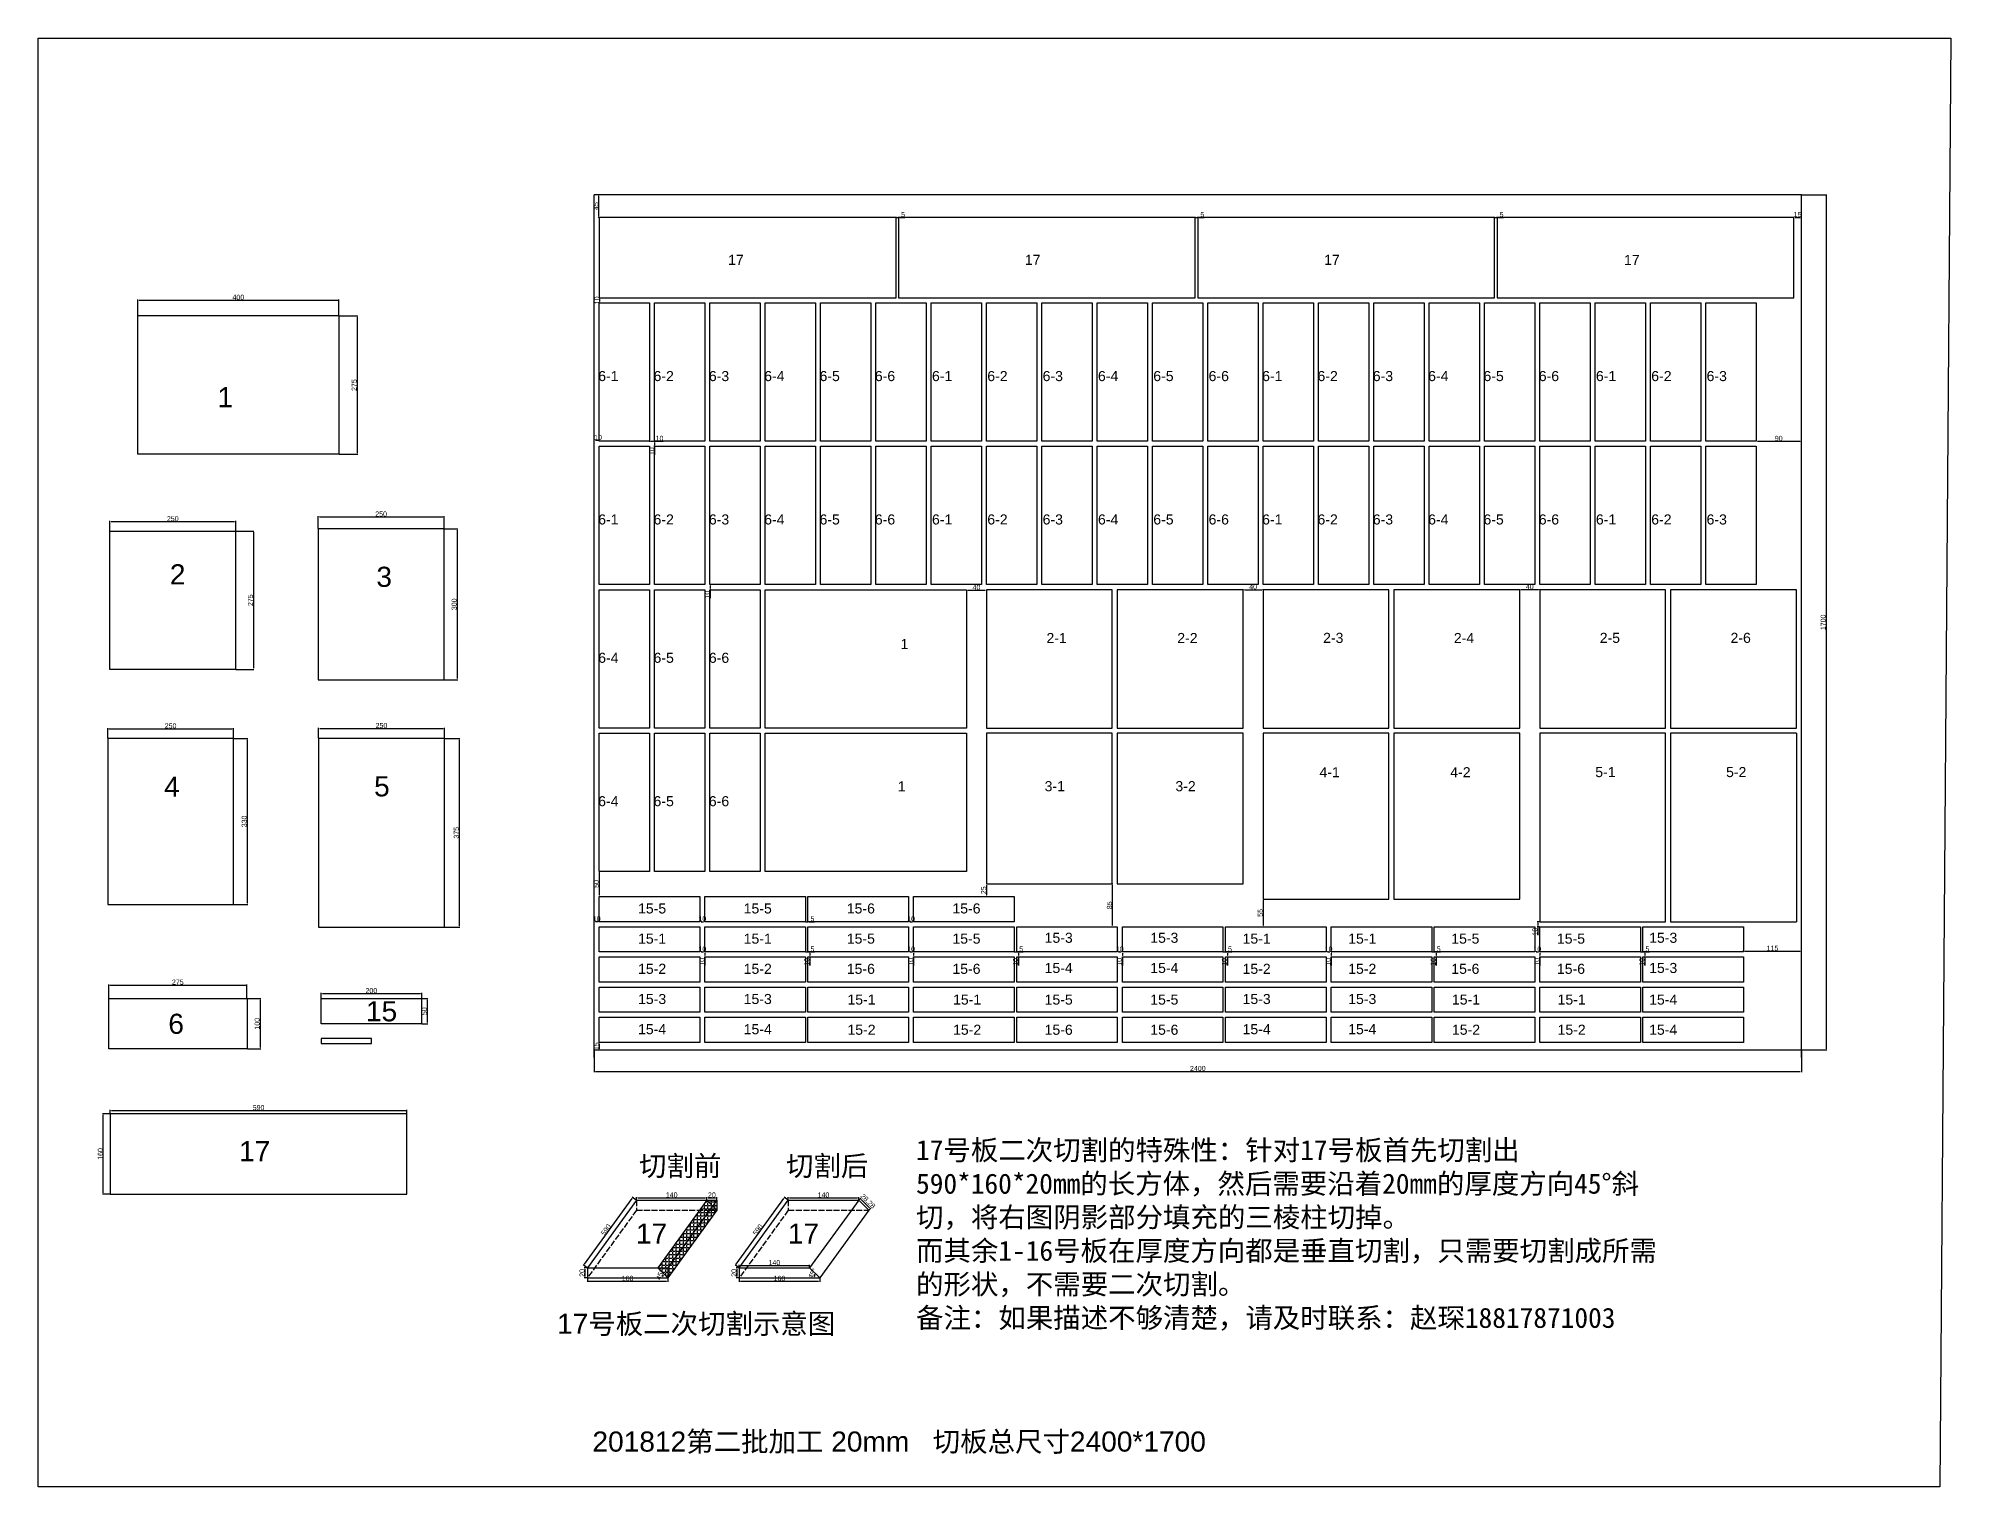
# Model space of a CAD drawing. Header units: millimetres. Extents: x 397 to 22000, y -812 to 12499.
# Drawn here: x 541 to 4344, y 786 to 3665 of the extents above; entities that cross this region are included whole.
import ezdxf

# ---------------------------------------------------------------- set-up
doc = ezdxf.new("R2010")
doc.units = ezdxf.units.MM
doc.linetypes.add('ACAD_ISO02W100', pattern=[15, 12, -3])
doc.layers.add('尺寸标注', color=6, linetype='Continuous')
doc.layers.add('标号', color=4, linetype='Continuous')
doc.styles.get("Standard").update_dxf_attribs({"font": 'arial.ttf'})
doc.dimstyles.new('ISO-25-JHF', dxfattribs={"dimtxt": 10, "dimasz": 2.5, "dimexe": 1.25, "dimexo": 0.625, "dimtad": 1, "dimtxsty": 'Standard', "dimcen": 2.5, "dimadec": 0, "dimazin": 0, "dimtfac": 1, "dimtmove": 0, "dimatfit": 3, "dimfxl": 1, "dimarcsym": 0})

msp = doc.modelspace()

# ---------------------------------------------------------------- texts
at = {"char_height": 40, "width": 701.81719, "attachment_point": 1}
for s, insert in [('{\\fSimSun|b0|i0|c134|p2;切割前}', (1735.613, 1443.93)), ('{\\fSimSun|b0|i0|c134|p2;切割后}', (2027.815, 1443.93)), ('17{\\fSimSun|b0|i0|c134|p2;号板二次切割示意图}', (1572.613, 1130.231))]:
    msp.add_mtext(s, dxfattribs=dict(at, insert=insert))
at = {"layer": '标号', "attachment_point": 7}
for s, width, insert, char_height in [('17 ', 70.10425, (1912.706, 3214.98), 20), ('17 ', 70.10425, (2502.706, 3214.98), 20), ('17 ', 70.10425, (3097.706, 3214.98), 20), ('17 ', 70.10425, (3693.956, 3214.772), 20), ('6-1 ', 70.10425, (1654.496, 2983.654), 20), ('6-2 ', 70.10425, (1764.496, 2983.654), 20), ('6-3 ', 70.10425, (1874.496, 2983.654), 20), ('6-4 ', 70.10425, (1984.496, 2983.654), 20), ('6-5 ', 70.10425, (2094.496, 2983.654), 20), ('6-6 ', 70.10425, (2204.496, 2983.654), 20), ('6-1 ', 70.10425, (2318.081, 2983.654), 20), ('6-2 ', 70.10425, (2428.081, 2983.654), 20), ('6-3 ', 70.10425, (2538.081, 2983.654), 20), ('6-4 ', 70.10425, (2648.081, 2983.654), 20), ('6-5 ', 70.10425, (2758.081, 2983.654), 20), ('6-6 ', 70.10425, (2868.081, 2983.654), 20), ('6-1 ', 70.10425, (2974.496, 2983.654), 20), ('6-2 ', 70.10425, (3084.496, 2983.654), 20), ('6-3 ', 70.10425, (3194.496, 2983.654), 20), ('6-4 ', 70.10425, (3304.496, 2983.654), 20), ('6-5 ', 70.10425, (3414.496, 2983.654), 20), ('6-6 ', 70.10425, (3524.496, 2983.654), 20), ('6-1 ', 70.10425, (3638.081, 2983.654), 20), ('6-2 ', 70.10425, (3748.081, 2983.654), 20), ('6-3 ', 70.10425, (3858.081, 2983.654), 20), ('1 ', 70.10425, (897.456, 2931.927), 40), ('6-1 ', 70.10425, (1654.496, 2698.654), 20), ('6-2 ', 70.10425, (1764.496, 2698.654), 20), ('6-3 ', 70.10425, (1874.496, 2698.654), 20), ('6-4 ', 70.10425, (1984.496, 2698.654), 20), ('6-5 ', 70.10425, (2094.496, 2698.654), 20), ('6-6 ', 70.10425, (2204.496, 2698.654), 20), ('6-1 ', 70.10425, (2318.081, 2698.654), 20), ('6-2 ', 70.10425, (2428.081, 2698.654), 20), ('6-3 ', 70.10425, (2538.081, 2698.654), 20), ('6-4 ', 70.10425, (2648.081, 2698.654), 20), ('6-5 ', 70.10425, (2758.081, 2698.654), 20), ('6-6 ', 70.10425, (2868.081, 2698.654), 20), ('6-1 ', 70.10425, (2974.496, 2698.654), 20), ('6-2 ', 70.10425, (3084.496, 2698.654), 20), ('6-3 ', 70.10425, (3194.496, 2698.654), 20), ('6-4 ', 70.10425, (3304.496, 2698.654), 20), ('6-5 ', 70.10425, (3414.496, 2698.654), 20), ('6-6 ', 70.10425, (3524.496, 2698.654), 20), ('6-1 ', 70.10425, (3638.081, 2698.654), 20), ('6-2 ', 70.10425, (3748.081, 2698.654), 20), ('6-3 ', 70.10425, (3858.081, 2698.654), 20), ('2 ', 70.10425, (802.816, 2579.872), 40), ('3 ', 70.10425, (1213.394, 2574.364), 40), ('2-1 ', 70.10425, (2545.695, 2463.293), 20), ('2-2 ', 70.10425, (2805.695, 2463.293), 20), ('2-3 ', 70.10425, (3095.695, 2463.293), 20), ('2-4 ', 70.10425, (3355.695, 2463.293), 20), ('2-5 ', 70.10425, (3645.695, 2463.293), 20), ('2-6 ', 70.10425, (3905.695, 2463.293), 20), ('6-4 ', 70.10425, (1654.496, 2423.654), 20), ('6-5 ', 70.10425, (1764.496, 2423.654), 20), ('6-6 ', 70.10425, (1874.496, 2423.654), 20), ('1 ', 70.10425, (2255.695, 2451.393), 20), ('4-1 ', 70.10425, (3088.534, 2196.494), 20), ('4-2 ', 70.10425, (3348.534, 2196.494), 20), ('5-1 ', 70.10425, (3636.815, 2196.494), 20), ('5-2 ', 70.10425, (3896.815, 2196.494), 20), ('4 ', 70.10425, (791.258, 2157.868), 40), ('5 ', 70.10425, (1208.855, 2157.868), 40), ('1 ', 70.10425, (2249.964, 2168.494), 20), ('3-1 ', 70.10425, (2541.999, 2168.494), 20), ('3-2 ', 70.10425, (2801.999, 2168.494), 20), ('6-4 ', 70.10425, (1654.496, 2138.654), 20), ('6-5 ', 70.10425, (1764.496, 2138.654), 20), ('6-6 ', 70.10425, (1874.496, 2138.654), 20), ('15-5', 70.10425, (1733.709, 1925.429), 20), ('15-5', 70.10425, (1943.709, 1925.429), 20), ('15-6', 70.10425, (2148.709, 1925.429), 20), ('15-6', 70.10425, (2358.709, 1925.429), 20), ('15-1', 70.10425, (1733.709, 1865.429), 20), ('15-1', 70.10425, (1943.709, 1865.429), 20), ('15-5', 70.10425, (2148.709, 1865.429), 20), ('15-5', 70.10425, (2358.709, 1865.429), 20), ('15-3', 70.10425, (2542.032, 1867.138), 20), ('15-3', 70.10425, (2752.032, 1867.138), 20), ('15-1', 70.10425, (2935.536, 1865.429), 20), ('15-1', 70.10425, (3145.536, 1865.429), 20), ('15-5', 70.10425, (3350.536, 1865.429), 20), ('15-5', 70.10425, (3560.536, 1865.429), 20), ('15-3', 70.10425, (3743.859, 1867.138), 20), ('15-2', 70.10425, (1733.709, 1805.429), 20), ('15-2', 70.10425, (1943.709, 1805.429), 20), ('15-6', 70.10425, (2148.709, 1805.429), 20), ('15-6', 70.10425, (2358.709, 1805.429), 20), ('15-4', 70.10425, (2542.032, 1807.138), 20), ('15-4', 70.10425, (2752.032, 1807.138), 20), ('15-2', 70.10425, (2935.536, 1805.429), 20), ('15-2', 70.10425, (3145.536, 1805.429), 20), ('15-6', 70.10425, (3350.536, 1805.429), 20), ('15-6', 70.10425, (3560.536, 1805.429), 20), ('15-3', 70.10425, (3743.859, 1807.138), 20), ('15 ', 70.10425, (1192.731, 1710.789), 40), ('15-3', 70.10425, (1733.709, 1745.429), 20), ('15-3', 70.10425, (1943.709, 1745.429), 20), ('15-1', 70.10425, (2149.982, 1744.345), 20), ('15-1', 70.10425, (2359.982, 1744.345), 20), ('15-5', 70.10425, (2542.032, 1744.314), 20), ('15-5', 70.10425, (2752.032, 1744.314), 20), ('15-3', 70.10425, (2935.536, 1745.429), 20), ('15-3', 70.10425, (3145.536, 1745.429), 20), ('15-1', 70.10425, (3351.809, 1744.345), 20), ('15-1', 70.10425, (3561.809, 1744.345), 20), ('15-4', 70.10425, (3743.859, 1744.314), 20), ('6 ', 70.10425, (799.792, 1685.872), 40), ('15-4', 70.10425, (1733.709, 1685.429), 20), ('15-4', 70.10425, (1943.709, 1685.429), 20), ('15-2', 70.10425, (2149.982, 1684.345), 20), ('15-2', 70.10425, (2359.982, 1684.345), 20), ('15-6', 70.10425, (2542.032, 1684.314), 20), ('15-6', 70.10425, (2752.032, 1684.314), 20), ('15-4', 70.10425, (2935.536, 1685.429), 20), ('15-4', 70.10425, (3145.536, 1685.429), 20), ('15-2', 70.10425, (3351.809, 1684.345), 20), ('15-2', 70.10425, (3561.809, 1684.345), 20), ('15-4', 70.10425, (3743.859, 1684.314), 20), ('17 ', 70.10425, (940.369, 1433.309), 40), ('{\\fSimSun|b0|i0|c134|p2;\\C0;17号板二次切割的特殊性：针对17号板首先切割出590*160*20mm的长方体，然后需要沿着20mm的厚度方向45°斜切，将右图阴影部分填充的三棱柱切掉。\\P而其余1-16号板在厚度方向都是垂直切割，只需要切割成所需的形状，不需要二次切割。\\P备注：如果描述不够清楚，请及时联系：赵琛18817871003}', 1513.6196, (2286.4, 1096.181), 40), ('17 ', 70.10425, (1729.556, 1269.444), 40), ('17 ', 70.10425, (2031.436, 1269.444), 40), ('201812{\\fSimSun|b0|i0|c134|p2;第二批加工} 20mm   {\\fSimSun|b0|i0|c134|p2;切板总尺寸}2400*1700', 1365.27637, (1642.953, 851.444), 40)]:
    msp.add_mtext_dynamic_manual_height_columns(s, width=width, gutter_width=12.5, heights=[0], dxfattribs=dict(at, insert=insert, char_height=char_height))

# ---------------------------------------------------------------- blocks, each defined once
blk = doc.blocks.new('*D1')
at = {"layer": 'Defpoints', "color": 0, "transparency": 16777216}
for p in [(4046.6, 3354.4), (4046.6, 1654.4), (4095.7, 1654.4)]:
    blk.add_point(p, dxfattribs=at)
at = {"layer": '尺寸标注', "color": 0, "lineweight": -2, "transparency": 16777216}
for p, q in [((4047.2, 3354.4), (4096.9, 3354.4)), ((4095.7, 3351.9), (4095.7, 1656.9)), ((4047.2, 1654.4), (4096.9, 1654.4))]:
    blk.add_line(p, q, dxfattribs=at)
at = {"layer": '尺寸标注', "color": 0, "transparency": 16777216}
for points in [[(4095.3, 3351.9), (4096.1, 3351.9), (4095.7, 3354.4)], [(4095.3, 1656.9), (4096.1, 1656.9), (4095.7, 1654.4)]]:
    blk.add_solid(points, dxfattribs=at)
at = {"layer": '尺寸标注', "color": 0, "transparency": 16777216, "insert": (4089.9, 2504.4), "char_height": 10, "attachment_point": 5, "rotation": 90}
blk.add_mtext('1700', dxfattribs=at)
blk = doc.blocks.new('*D27')
at = {"layer": 'Defpoints', "color": 0, "transparency": 16777216}
for p in [(1756.6, 2864.4), (1766.6, 2864.4), (1766.6, 2864.4)]:
    blk.add_point(p, dxfattribs=at)
at = {"layer": '尺寸标注', "color": 0, "lineweight": -2, "transparency": 16777216}
for p, q in [((1756.6, 2863.7), (1756.6, 2863.1)), ((1759.1, 2864.4), (1764.1, 2864.4)), ((1766.6, 2864.4), (1783.7, 2864.4)), ((1766.6, 2863.7), (1766.6, 2863.1))]:
    blk.add_line(p, q, dxfattribs=at)
at = {"layer": '尺寸标注', "color": 0, "transparency": 16777216}
for points in [[(1759.1, 2864.8), (1759.1, 2863.9), (1756.6, 2864.4)], [(1764.1, 2864.8), (1764.1, 2863.9), (1766.6, 2864.4)]]:
    blk.add_solid(points, dxfattribs=at)
at = {"layer": '尺寸标注', "color": 0, "transparency": 16777216, "insert": (1776.4, 2870.1), "char_height": 10, "attachment_point": 5}
blk.add_mtext('10', dxfattribs=at)
blk = doc.blocks.new('*D28')
at = {"layer": 'Defpoints', "color": 0, "transparency": 16777216}
for p in [(1766.6, 2864.4), (1766.6, 2854.4), (1766.6, 2854.4)]:
    blk.add_point(p, dxfattribs=at)
at = {"layer": '尺寸标注', "color": 0, "lineweight": -2, "transparency": 16777216}
for p, q in [((1765.9, 2864.4), (1765.3, 2864.4)), ((1765.9, 2854.4), (1765.3, 2854.4)), ((1766.6, 2861.9), (1766.6, 2856.9)), ((1766.6, 2854.4), (1766.6, 2837.3))]:
    blk.add_line(p, q, dxfattribs=at)
at = {"layer": '尺寸标注', "color": 0, "transparency": 16777216}
for points in [[(1766.1, 2861.9), (1767, 2861.9), (1766.6, 2864.4)], [(1766.1, 2856.9), (1767, 2856.9), (1766.6, 2854.4)]]:
    blk.add_solid(points, dxfattribs=at)
at = {"layer": '尺寸标注', "color": 0, "transparency": 16777216, "insert": (1760.8, 2844.6), "char_height": 10, "attachment_point": 5, "rotation": 90}
blk.add_mtext('10', dxfattribs=at)
blk = doc.blocks.new('*D29')
at = {"layer": 'Defpoints', "color": 0, "transparency": 16777216}
for p in [(1866.6, 1849.4), (1866.6, 1839.4), (1866.6, 1839.4)]:
    blk.add_point(p, dxfattribs=at)
at = {"layer": '尺寸标注', "color": 0, "lineweight": -2, "transparency": 16777216}
for p, q in [((1866.6, 1846.9), (1866.6, 1841.9)), ((1866.6, 1839.4), (1866.6, 1822.3)), ((1867.2, 1849.4), (1867.8, 1849.4)), ((1867.2, 1839.4), (1867.8, 1839.4))]:
    blk.add_line(p, q, dxfattribs=at)
at = {"layer": '尺寸标注', "color": 0, "transparency": 16777216}
for points in [[(1866.1, 1846.9), (1867, 1846.9), (1866.6, 1849.4)], [(1866.1, 1841.9), (1867, 1841.9), (1866.6, 1839.4)]]:
    blk.add_solid(points, dxfattribs=at)
at = {"layer": '尺寸标注', "color": 0, "transparency": 16777216, "insert": (1860.8, 1829.6), "char_height": 10, "attachment_point": 5, "rotation": 90}
blk.add_mtext('10', dxfattribs=at)
blk = doc.blocks.new('*D30')
at = {"layer": 'Defpoints', "color": 0, "transparency": 16777216}
for p in [(1856.6, 1849.4), (1866.6, 1849.4), (1866.6, 1849.4)]:
    blk.add_point(p, dxfattribs=at)
at = {"layer": '尺寸标注', "color": 0, "lineweight": -2, "transparency": 16777216}
for p, q in [((1856.6, 1850), (1856.6, 1850.6)), ((1859.1, 1849.4), (1864.1, 1849.4)), ((1866.6, 1850), (1866.6, 1850.6))]:
    blk.add_line(p, q, dxfattribs=at)
at = {"layer": '尺寸标注', "color": 0, "transparency": 16777216}
for points in [[(1859.1, 1849.8), (1859.1, 1848.9), (1856.6, 1849.4)], [(1864.1, 1849.8), (1864.1, 1848.9), (1866.6, 1849.4)]]:
    blk.add_solid(points, dxfattribs=at)
at = {"layer": '尺寸标注', "color": 0, "transparency": 16777216, "insert": (1861.6, 1855.1), "char_height": 10, "attachment_point": 5}
blk.add_mtext('10', dxfattribs=at)
blk = doc.blocks.new('*D31')
at = {"layer": 'Defpoints', "color": 0, "transparency": 16777216}
for p in [(2066.6, 1849.4), (2071.6, 1849.4), (2071.6, 1849.4)]:
    blk.add_point(p, dxfattribs=at)
at = {"layer": '尺寸标注', "color": 0, "lineweight": -2, "transparency": 16777216}
for p, q in [((2064.1, 1849.4), (2061.6, 1849.4)), ((2066.6, 1850), (2066.6, 1850.6)), ((2066.6, 1849.4), (2071.6, 1849.4)), ((2071.6, 1850), (2071.6, 1850.6)), ((2074.1, 1849.4), (2084.4, 1849.4))]:
    blk.add_line(p, q, dxfattribs=at)
at = {"layer": '尺寸标注', "color": 0, "transparency": 16777216}
for points in [[(2064.1, 1849.8), (2064.1, 1848.9), (2066.6, 1849.4)], [(2074.1, 1849.8), (2074.1, 1848.9), (2071.6, 1849.4)]]:
    blk.add_solid(points, dxfattribs=at)
at = {"layer": '尺寸标注', "color": 0, "transparency": 16777216, "insert": (2080.5, 1855.1), "char_height": 10, "attachment_point": 5}
blk.add_mtext('5', dxfattribs=at)
blk = doc.blocks.new('*D32')
at = {"layer": 'Defpoints', "color": 0, "transparency": 16777216}
for p in [(2071.6, 1849.4), (2071.6, 1839.4), (2075.3, 1839.4)]:
    blk.add_point(p, dxfattribs=at)
at = {"layer": '尺寸标注', "color": 0, "lineweight": -2, "transparency": 16777216}
for p, q in [((2072.2, 1849.4), (2076.5, 1849.4)), ((2072.2, 1839.4), (2076.5, 1839.4)), ((2075.3, 1846.9), (2075.3, 1841.9)), ((2075.3, 1839.4), (2075.3, 1822.3))]:
    blk.add_line(p, q, dxfattribs=at)
at = {"layer": '尺寸标注', "color": 0, "transparency": 16777216}
for points in [[(2074.9, 1846.9), (2075.7, 1846.9), (2075.3, 1849.4)], [(2074.9, 1841.9), (2075.7, 1841.9), (2075.3, 1839.4)]]:
    blk.add_solid(points, dxfattribs=at)
at = {"layer": '尺寸标注', "color": 0, "transparency": 16777216, "insert": (2069.5, 1829.6), "char_height": 10, "attachment_point": 5, "rotation": 90}
blk.add_mtext('10', dxfattribs=at)
blk = doc.blocks.new('*D2')
at = {"layer": 'Defpoints', "color": 0, "transparency": 16777216}
for p in [(2281.6, 1849.4), (2281.6, 1839.4), (2281.6, 1839.4)]:
    blk.add_point(p, dxfattribs=at)
at = {"layer": '尺寸标注', "color": 0, "lineweight": -2, "transparency": 16777216}
for p, q in [((2281.6, 1846.9), (2281.6, 1841.9)), ((2281.6, 1839.4), (2281.6, 1822.3)), ((2282.2, 1849.4), (2282.8, 1849.4)), ((2282.2, 1839.4), (2282.8, 1839.4))]:
    blk.add_line(p, q, dxfattribs=at)
at = {"layer": '尺寸标注', "color": 0, "transparency": 16777216}
for points in [[(2281.1, 1846.9), (2282, 1846.9), (2281.6, 1849.4)], [(2281.1, 1841.9), (2282, 1841.9), (2281.6, 1839.4)]]:
    blk.add_solid(points, dxfattribs=at)
at = {"layer": '尺寸标注', "color": 0, "transparency": 16777216, "insert": (2275.8, 1829.6), "char_height": 10, "attachment_point": 5, "rotation": 90}
blk.add_mtext('10', dxfattribs=at)
blk = doc.blocks.new('*D3')
at = {"layer": 'Defpoints', "color": 0, "transparency": 16777216}
for p in [(2271.6, 1849.4), (2281.6, 1849.4), (2281.6, 1849.4)]:
    blk.add_point(p, dxfattribs=at)
at = {"layer": '尺寸标注', "color": 0, "lineweight": -2, "transparency": 16777216}
for p, q in [((2271.6, 1850), (2271.6, 1850.6)), ((2274.1, 1849.4), (2279.1, 1849.4)), ((2281.6, 1850), (2281.6, 1850.6))]:
    blk.add_line(p, q, dxfattribs=at)
at = {"layer": '尺寸标注', "color": 0, "transparency": 16777216}
for points in [[(2274.1, 1849.8), (2274.1, 1848.9), (2271.6, 1849.4)], [(2279.1, 1849.8), (2279.1, 1848.9), (2281.6, 1849.4)]]:
    blk.add_solid(points, dxfattribs=at)
at = {"layer": '尺寸标注', "color": 0, "transparency": 16777216, "insert": (2276.6, 1855.1), "char_height": 10, "attachment_point": 5}
blk.add_mtext('10', dxfattribs=at)
blk = doc.blocks.new('*D4')
at = {"layer": 'Defpoints', "color": 0, "transparency": 16777216}
for p in [(2481.6, 1849.4), (2486.6, 1849.4), (2486.6, 1849.4)]:
    blk.add_point(p, dxfattribs=at)
at = {"layer": '尺寸标注', "color": 0, "lineweight": -2, "transparency": 16777216}
for p, q in [((2479.1, 1849.4), (2476.6, 1849.4)), ((2481.6, 1850), (2481.6, 1850.6)), ((2481.6, 1849.4), (2486.6, 1849.4)), ((2486.6, 1850), (2486.6, 1850.6)), ((2489.1, 1849.4), (2499.4, 1849.4))]:
    blk.add_line(p, q, dxfattribs=at)
at = {"layer": '尺寸标注', "color": 0, "transparency": 16777216}
for points in [[(2479.1, 1849.8), (2479.1, 1848.9), (2481.6, 1849.4)], [(2489.1, 1849.8), (2489.1, 1848.9), (2486.6, 1849.4)]]:
    blk.add_solid(points, dxfattribs=at)
at = {"layer": '尺寸标注', "color": 0, "transparency": 16777216, "insert": (2495.5, 1855.1), "char_height": 10, "attachment_point": 5}
blk.add_mtext('5', dxfattribs=at)
blk = doc.blocks.new('*D5')
at = {"layer": 'Defpoints', "color": 0, "transparency": 16777216}
for p in [(2486.6, 1849.4), (2486.6, 1839.4), (2490.3, 1839.4)]:
    blk.add_point(p, dxfattribs=at)
at = {"layer": '尺寸标注', "color": 0, "lineweight": -2, "transparency": 16777216}
for p, q in [((2487.2, 1849.4), (2491.5, 1849.4)), ((2487.2, 1839.4), (2491.5, 1839.4)), ((2490.3, 1846.9), (2490.3, 1841.9)), ((2490.3, 1839.4), (2490.3, 1822.3))]:
    blk.add_line(p, q, dxfattribs=at)
at = {"layer": '尺寸标注', "color": 0, "transparency": 16777216}
for points in [[(2489.9, 1846.9), (2490.7, 1846.9), (2490.3, 1849.4)], [(2489.9, 1841.9), (2490.7, 1841.9), (2490.3, 1839.4)]]:
    blk.add_solid(points, dxfattribs=at)
at = {"layer": '尺寸标注', "color": 0, "transparency": 16777216, "insert": (2484.5, 1829.6), "char_height": 10, "attachment_point": 5, "rotation": 90}
blk.add_mtext('10', dxfattribs=at)
blk = doc.blocks.new('*D6')
at = {"layer": 'Defpoints', "color": 0, "transparency": 16777216}
for p in [(2696.6, 1849.4), (2696.6, 1839.4), (2696.6, 1839.4)]:
    blk.add_point(p, dxfattribs=at)
at = {"layer": '尺寸标注', "color": 0, "lineweight": -2, "transparency": 16777216}
for p, q in [((2696.6, 1846.9), (2696.6, 1841.9)), ((2696.6, 1839.4), (2696.6, 1822.3)), ((2697.2, 1849.4), (2697.8, 1849.4)), ((2697.2, 1839.4), (2697.8, 1839.4))]:
    blk.add_line(p, q, dxfattribs=at)
at = {"layer": '尺寸标注', "color": 0, "transparency": 16777216}
for points in [[(2696.1, 1846.9), (2697, 1846.9), (2696.6, 1849.4)], [(2696.1, 1841.9), (2697, 1841.9), (2696.6, 1839.4)]]:
    blk.add_solid(points, dxfattribs=at)
at = {"layer": '尺寸标注', "color": 0, "transparency": 16777216, "insert": (2690.8, 1829.6), "char_height": 10, "attachment_point": 5, "rotation": 90}
blk.add_mtext('10', dxfattribs=at)
blk = doc.blocks.new('*D7')
at = {"layer": 'Defpoints', "color": 0, "transparency": 16777216}
for p in [(2686.6, 1849.4), (2696.6, 1849.4), (2696.6, 1849.4)]:
    blk.add_point(p, dxfattribs=at)
at = {"layer": '尺寸标注', "color": 0, "lineweight": -2, "transparency": 16777216}
for p, q in [((2686.6, 1850), (2686.6, 1850.6)), ((2689.1, 1849.4), (2694.1, 1849.4)), ((2696.6, 1850), (2696.6, 1850.6))]:
    blk.add_line(p, q, dxfattribs=at)
at = {"layer": '尺寸标注', "color": 0, "transparency": 16777216}
for points in [[(2689.1, 1849.8), (2689.1, 1848.9), (2686.6, 1849.4)], [(2694.1, 1849.8), (2694.1, 1848.9), (2696.6, 1849.4)]]:
    blk.add_solid(points, dxfattribs=at)
at = {"layer": '尺寸标注', "color": 0, "transparency": 16777216, "insert": (2691.6, 1855.1), "char_height": 10, "attachment_point": 5}
blk.add_mtext('10', dxfattribs=at)
blk = doc.blocks.new('*D8')
at = {"layer": 'Defpoints', "color": 0, "transparency": 16777216}
for p in [(2896.6, 1849.4), (2901.6, 1849.4), (2901.6, 1849.4)]:
    blk.add_point(p, dxfattribs=at)
at = {"layer": '尺寸标注', "color": 0, "lineweight": -2, "transparency": 16777216}
for p, q in [((2894.1, 1849.4), (2891.6, 1849.4)), ((2896.6, 1850), (2896.6, 1850.6)), ((2896.6, 1849.4), (2901.6, 1849.4)), ((2901.6, 1850), (2901.6, 1850.6)), ((2904.1, 1849.4), (2914.4, 1849.4))]:
    blk.add_line(p, q, dxfattribs=at)
at = {"layer": '尺寸标注', "color": 0, "transparency": 16777216}
for points in [[(2894.1, 1849.8), (2894.1, 1848.9), (2896.6, 1849.4)], [(2904.1, 1849.8), (2904.1, 1848.9), (2901.6, 1849.4)]]:
    blk.add_solid(points, dxfattribs=at)
at = {"layer": '尺寸标注', "color": 0, "transparency": 16777216, "insert": (2910.5, 1855.1), "char_height": 10, "attachment_point": 5}
blk.add_mtext('5', dxfattribs=at)
blk = doc.blocks.new('*D9')
at = {"layer": 'Defpoints', "color": 0, "transparency": 16777216}
for p in [(2901.6, 1849.4), (2901.6, 1839.4), (2905.3, 1839.4)]:
    blk.add_point(p, dxfattribs=at)
at = {"layer": '尺寸标注', "color": 0, "lineweight": -2, "transparency": 16777216}
for p, q in [((2902.2, 1849.4), (2906.5, 1849.4)), ((2902.2, 1839.4), (2906.5, 1839.4)), ((2905.3, 1846.9), (2905.3, 1841.9)), ((2905.3, 1839.4), (2905.3, 1822.3))]:
    blk.add_line(p, q, dxfattribs=at)
at = {"layer": '尺寸标注', "color": 0, "transparency": 16777216}
for points in [[(2904.9, 1846.9), (2905.7, 1846.9), (2905.3, 1849.4)], [(2904.9, 1841.9), (2905.7, 1841.9), (2905.3, 1839.4)]]:
    blk.add_solid(points, dxfattribs=at)
at = {"layer": '尺寸标注', "color": 0, "transparency": 16777216, "insert": (2899.5, 1829.6), "char_height": 10, "attachment_point": 5, "rotation": 90}
blk.add_mtext('10', dxfattribs=at)
blk = doc.blocks.new('*D10')
at = {"layer": 'Defpoints', "color": 0, "transparency": 16777216}
for p in [(3111.6, 1849.4), (3111.6, 1839.4), (3111.6, 1839.4)]:
    blk.add_point(p, dxfattribs=at)
at = {"layer": '尺寸标注', "color": 0, "lineweight": -2, "transparency": 16777216}
for p, q in [((3111.6, 1846.9), (3111.6, 1841.9)), ((3111.6, 1839.4), (3111.6, 1822.3)), ((3112.2, 1849.4), (3112.8, 1849.4)), ((3112.2, 1839.4), (3112.8, 1839.4))]:
    blk.add_line(p, q, dxfattribs=at)
at = {"layer": '尺寸标注', "color": 0, "transparency": 16777216}
for points in [[(3111.1, 1846.9), (3112, 1846.9), (3111.6, 1849.4)], [(3111.1, 1841.9), (3112, 1841.9), (3111.6, 1839.4)]]:
    blk.add_solid(points, dxfattribs=at)
at = {"layer": '尺寸标注', "color": 0, "transparency": 16777216, "insert": (3105.8, 1829.6), "char_height": 10, "attachment_point": 5, "rotation": 90}
blk.add_mtext('10', dxfattribs=at)
blk = doc.blocks.new('*D11')
at = {"layer": 'Defpoints', "color": 0, "transparency": 16777216}
for p in [(3101.6, 1849.4), (3111.6, 1849.4), (3111.6, 1849.4)]:
    blk.add_point(p, dxfattribs=at)
at = {"layer": '尺寸标注', "color": 0, "lineweight": -2, "transparency": 16777216}
for p, q in [((3101.6, 1850), (3101.6, 1850.6)), ((3104.1, 1849.4), (3109.1, 1849.4)), ((3111.6, 1850), (3111.6, 1850.6))]:
    blk.add_line(p, q, dxfattribs=at)
at = {"layer": '尺寸标注', "color": 0, "transparency": 16777216}
for points in [[(3104.1, 1849.8), (3104.1, 1848.9), (3101.6, 1849.4)], [(3109.1, 1849.8), (3109.1, 1848.9), (3111.6, 1849.4)]]:
    blk.add_solid(points, dxfattribs=at)
at = {"layer": '尺寸标注', "color": 0, "transparency": 16777216, "insert": (3106.6, 1855.1), "char_height": 10, "attachment_point": 5}
blk.add_mtext('10', dxfattribs=at)
blk = doc.blocks.new('*D12')
at = {"layer": 'Defpoints', "color": 0, "transparency": 16777216}
for p in [(3311.6, 1849.4), (3316.6, 1849.4), (3316.6, 1849.4)]:
    blk.add_point(p, dxfattribs=at)
at = {"layer": '尺寸标注', "color": 0, "lineweight": -2, "transparency": 16777216}
for p, q in [((3309.1, 1849.4), (3306.6, 1849.4)), ((3311.6, 1850), (3311.6, 1850.6)), ((3311.6, 1849.4), (3316.6, 1849.4)), ((3316.6, 1850), (3316.6, 1850.6)), ((3319.1, 1849.4), (3329.4, 1849.4))]:
    blk.add_line(p, q, dxfattribs=at)
at = {"layer": '尺寸标注', "color": 0, "transparency": 16777216}
for points in [[(3309.1, 1849.8), (3309.1, 1848.9), (3311.6, 1849.4)], [(3319.1, 1849.8), (3319.1, 1848.9), (3316.6, 1849.4)]]:
    blk.add_solid(points, dxfattribs=at)
at = {"layer": '尺寸标注', "color": 0, "transparency": 16777216, "insert": (3325.5, 1855.1), "char_height": 10, "attachment_point": 5}
blk.add_mtext('5', dxfattribs=at)
blk = doc.blocks.new('*D13')
at = {"layer": 'Defpoints', "color": 0, "transparency": 16777216}
for p in [(3316.6, 1849.4), (3316.6, 1839.4), (3320.3, 1839.4)]:
    blk.add_point(p, dxfattribs=at)
at = {"layer": '尺寸标注', "color": 0, "lineweight": -2, "transparency": 16777216}
for p, q in [((3317.2, 1849.4), (3321.5, 1849.4)), ((3317.2, 1839.4), (3321.5, 1839.4)), ((3320.3, 1846.9), (3320.3, 1841.9)), ((3320.3, 1839.4), (3320.3, 1822.3))]:
    blk.add_line(p, q, dxfattribs=at)
at = {"layer": '尺寸标注', "color": 0, "transparency": 16777216}
for points in [[(3319.9, 1846.9), (3320.7, 1846.9), (3320.3, 1849.4)], [(3319.9, 1841.9), (3320.7, 1841.9), (3320.3, 1839.4)]]:
    blk.add_solid(points, dxfattribs=at)
at = {"layer": '尺寸标注', "color": 0, "transparency": 16777216, "insert": (3314.5, 1829.6), "char_height": 10, "attachment_point": 5, "rotation": 90}
blk.add_mtext('10', dxfattribs=at)
blk = doc.blocks.new('*D14')
at = {"layer": 'Defpoints', "color": 0, "transparency": 16777216}
for p in [(3526.6, 1849.4), (3526.6, 1839.4), (3526.6, 1839.4)]:
    blk.add_point(p, dxfattribs=at)
at = {"layer": '尺寸标注', "color": 0, "lineweight": -2, "transparency": 16777216}
for p, q in [((3526.6, 1846.9), (3526.6, 1841.9)), ((3526.6, 1839.4), (3526.6, 1822.3)), ((3527.2, 1849.4), (3527.8, 1849.4)), ((3527.2, 1839.4), (3527.8, 1839.4))]:
    blk.add_line(p, q, dxfattribs=at)
at = {"layer": '尺寸标注', "color": 0, "transparency": 16777216}
for points in [[(3526.1, 1846.9), (3527, 1846.9), (3526.6, 1849.4)], [(3526.1, 1841.9), (3527, 1841.9), (3526.6, 1839.4)]]:
    blk.add_solid(points, dxfattribs=at)
at = {"layer": '尺寸标注', "color": 0, "transparency": 16777216, "insert": (3520.8, 1829.6), "char_height": 10, "attachment_point": 5, "rotation": 90}
blk.add_mtext('10', dxfattribs=at)
blk = doc.blocks.new('*D15')
at = {"layer": 'Defpoints', "color": 0, "transparency": 16777216}
for p in [(3516.6, 1849.4), (3526.6, 1849.4), (3526.6, 1849.4)]:
    blk.add_point(p, dxfattribs=at)
at = {"layer": '尺寸标注', "color": 0, "lineweight": -2, "transparency": 16777216}
for p, q in [((3516.6, 1850), (3516.6, 1850.6)), ((3519.1, 1849.4), (3524.1, 1849.4)), ((3526.6, 1850), (3526.6, 1850.6))]:
    blk.add_line(p, q, dxfattribs=at)
at = {"layer": '尺寸标注', "color": 0, "transparency": 16777216}
for points in [[(3519.1, 1849.8), (3519.1, 1848.9), (3516.6, 1849.4)], [(3524.1, 1849.8), (3524.1, 1848.9), (3526.6, 1849.4)]]:
    blk.add_solid(points, dxfattribs=at)
at = {"layer": '尺寸标注', "color": 0, "transparency": 16777216, "insert": (3521.6, 1855.1), "char_height": 10, "attachment_point": 5}
blk.add_mtext('10', dxfattribs=at)
blk = doc.blocks.new('*D16')
at = {"layer": 'Defpoints', "color": 0, "transparency": 16777216}
for p in [(3726.6, 1849.4), (3731.6, 1849.4), (3731.6, 1849.4)]:
    blk.add_point(p, dxfattribs=at)
at = {"layer": '尺寸标注', "color": 0, "lineweight": -2, "transparency": 16777216}
for p, q in [((3724.1, 1849.4), (3721.6, 1849.4)), ((3726.6, 1850), (3726.6, 1850.6)), ((3726.6, 1849.4), (3731.6, 1849.4)), ((3731.6, 1850), (3731.6, 1850.6)), ((3734.1, 1849.4), (3744.4, 1849.4))]:
    blk.add_line(p, q, dxfattribs=at)
at = {"layer": '尺寸标注', "color": 0, "transparency": 16777216}
for points in [[(3724.1, 1849.8), (3724.1, 1848.9), (3726.6, 1849.4)], [(3734.1, 1849.8), (3734.1, 1848.9), (3731.6, 1849.4)]]:
    blk.add_solid(points, dxfattribs=at)
at = {"layer": '尺寸标注', "color": 0, "transparency": 16777216, "insert": (3740.5, 1855.1), "char_height": 10, "attachment_point": 5}
blk.add_mtext('5', dxfattribs=at)
blk = doc.blocks.new('*D17')
at = {"layer": 'Defpoints', "color": 0, "transparency": 16777216}
for p in [(3731.6, 1849.4), (3731.6, 1839.4), (3735.3, 1839.4)]:
    blk.add_point(p, dxfattribs=at)
at = {"layer": '尺寸标注', "color": 0, "lineweight": -2, "transparency": 16777216}
for p, q in [((3732.2, 1849.4), (3736.5, 1849.4)), ((3732.2, 1839.4), (3736.5, 1839.4)), ((3735.3, 1846.9), (3735.3, 1841.9)), ((3735.3, 1839.4), (3735.3, 1822.3))]:
    blk.add_line(p, q, dxfattribs=at)
at = {"layer": '尺寸标注', "color": 0, "transparency": 16777216}
for points in [[(3734.9, 1846.9), (3735.7, 1846.9), (3735.3, 1849.4)], [(3734.9, 1841.9), (3735.7, 1841.9), (3735.3, 1839.4)]]:
    blk.add_solid(points, dxfattribs=at)
at = {"layer": '尺寸标注', "color": 0, "transparency": 16777216, "insert": (3729.5, 1829.6), "char_height": 10, "attachment_point": 5, "rotation": 90}
blk.add_mtext('10', dxfattribs=at)
blk = doc.blocks.new('*D33')
at = {"layer": 'Defpoints', "color": 0, "transparency": 16777216}
for p in [(1876.6, 2579.4), (1876.6, 2569.4), (1877, 2569.4)]:
    blk.add_point(p, dxfattribs=at)
at = {"layer": '尺寸标注', "color": 0, "lineweight": -2, "transparency": 16777216}
for p, q in [((1877, 2576.9), (1877, 2571.9)), ((1877, 2569.4), (1877, 2552.3)), ((1877.2, 2579.4), (1878.3, 2579.4)), ((1877.2, 2569.4), (1878.3, 2569.4))]:
    blk.add_line(p, q, dxfattribs=at)
at = {"layer": '尺寸标注', "color": 0, "transparency": 16777216}
for points in [[(1876.6, 2576.9), (1877.5, 2576.9), (1877, 2579.4)], [(1876.6, 2571.9), (1877.5, 2571.9), (1877, 2569.4)]]:
    blk.add_solid(points, dxfattribs=at)
at = {"layer": '尺寸标注', "color": 0, "transparency": 16777216, "insert": (1871.3, 2559.6), "char_height": 10, "attachment_point": 5, "rotation": 90}
blk.add_mtext('10', dxfattribs=at)
blk = doc.blocks.new('*D34')
at = {"layer": 'Defpoints', "color": 0, "transparency": 16777216}
for p in [(1646.6, 2866.2), (1646.6, 2864.4), (1656.6, 2864.4)]:
    blk.add_point(p, dxfattribs=at)
at = {"layer": '尺寸标注', "color": 0, "lineweight": -2, "transparency": 16777216}
for p, q in [((1646.6, 2865), (1646.6, 2867.4)), ((1654.1, 2866.2), (1649.1, 2866.2)), ((1656.6, 2865), (1656.6, 2867.4))]:
    blk.add_line(p, q, dxfattribs=at)
at = {"layer": '尺寸标注', "color": 0, "transparency": 16777216}
for points in [[(1649.1, 2866.6), (1649.1, 2865.8), (1646.6, 2866.2)], [(1654.1, 2866.6), (1654.1, 2865.8), (1656.6, 2866.2)]]:
    blk.add_solid(points, dxfattribs=at)
at = {"layer": '尺寸标注', "color": 0, "transparency": 16777216, "insert": (1654.1, 2871.9), "char_height": 10, "attachment_point": 5}
blk.add_mtext('10', dxfattribs=at)
blk = doc.blocks.new('*D35')
at = {"layer": 'Defpoints', "color": 0, "transparency": 16777216}
for p in [(3956.6, 2864.4), (4046.6, 2864.4), (4046.6, 2864.4)]:
    blk.add_point(p, dxfattribs=at)
at = {"layer": '尺寸标注', "color": 0, "lineweight": -2, "transparency": 16777216}
for p, q in [((3956.6, 2865), (3956.6, 2865.6)), ((3959.1, 2864.4), (4044.1, 2864.4)), ((4046.6, 2865), (4046.6, 2865.6))]:
    blk.add_line(p, q, dxfattribs=at)
at = {"layer": '尺寸标注', "color": 0, "transparency": 16777216}
for points in [[(3959.1, 2864.8), (3959.1, 2863.9), (3956.6, 2864.4)], [(4044.1, 2864.8), (4044.1, 2863.9), (4046.6, 2864.4)]]:
    blk.add_solid(points, dxfattribs=at)
at = {"layer": '尺寸标注', "color": 0, "transparency": 16777216, "insert": (4001.6, 2870.1), "char_height": 10, "attachment_point": 5}
blk.add_mtext('90', dxfattribs=at)
blk = doc.blocks.new('*D36')
at = {"layer": 'Defpoints', "color": 0, "transparency": 16777216}
for p in [(3526.6, 1909.4), (3522.5, 1899.4), (3526.6, 1899.4)]:
    blk.add_point(p, dxfattribs=at)
at = {"layer": '尺寸标注', "color": 0, "lineweight": -2, "transparency": 16777216}
for p, q in [((3525.9, 1909.4), (3521.2, 1909.4)), ((3522.5, 1906.9), (3522.5, 1901.9)), ((3525.9, 1899.4), (3521.2, 1899.4)), ((3522.5, 1899.4), (3522.5, 1882.3))]:
    blk.add_line(p, q, dxfattribs=at)
at = {"layer": '尺寸标注', "color": 0, "transparency": 16777216}
for points in [[(3522.1, 1906.9), (3522.9, 1906.9), (3522.5, 1909.4)], [(3522.1, 1901.9), (3522.9, 1901.9), (3522.5, 1899.4)]]:
    blk.add_solid(points, dxfattribs=at)
at = {"layer": '尺寸标注', "color": 0, "transparency": 16777216, "insert": (3516.8, 1889.6), "char_height": 10, "attachment_point": 5, "rotation": 90}
blk.add_mtext('10', dxfattribs=at)
blk = doc.blocks.new('*D37')
at = {"layer": 'Defpoints', "color": 0, "transparency": 16777216}
for p in [(1856.6, 1909.4), (1866.6, 1909.4), (1866.6, 1909.4)]:
    blk.add_point(p, dxfattribs=at)
at = {"layer": '尺寸标注', "color": 0, "lineweight": -2, "transparency": 16777216}
for p, q in [((1856.6, 1910), (1856.6, 1910.6)), ((1859.1, 1909.4), (1864.1, 1909.4)), ((1866.6, 1910), (1866.6, 1910.6))]:
    blk.add_line(p, q, dxfattribs=at)
at = {"layer": '尺寸标注', "color": 0, "transparency": 16777216}
for points in [[(1859.1, 1909.8), (1859.1, 1908.9), (1856.6, 1909.4)], [(1864.1, 1909.8), (1864.1, 1908.9), (1866.6, 1909.4)]]:
    blk.add_solid(points, dxfattribs=at)
at = {"layer": '尺寸标注', "color": 0, "transparency": 16777216, "insert": (1861.6, 1915.1), "char_height": 10, "attachment_point": 5}
blk.add_mtext('10', dxfattribs=at)
blk = doc.blocks.new('*D38')
at = {"layer": 'Defpoints', "color": 0, "transparency": 16777216}
for p in [(2066.6, 1909.4), (2071.6, 1909.4), (2071.6, 1909.4)]:
    blk.add_point(p, dxfattribs=at)
at = {"layer": '尺寸标注', "color": 0, "lineweight": -2, "transparency": 16777216}
for p, q in [((2064.1, 1909.4), (2061.6, 1909.4)), ((2066.6, 1910), (2066.6, 1910.6)), ((2066.6, 1909.4), (2071.6, 1909.4)), ((2071.6, 1910), (2071.6, 1910.6)), ((2074.1, 1909.4), (2084.4, 1909.4))]:
    blk.add_line(p, q, dxfattribs=at)
at = {"layer": '尺寸标注', "color": 0, "transparency": 16777216}
for points in [[(2064.1, 1909.8), (2064.1, 1908.9), (2066.6, 1909.4)], [(2074.1, 1909.8), (2074.1, 1908.9), (2071.6, 1909.4)]]:
    blk.add_solid(points, dxfattribs=at)
at = {"layer": '尺寸标注', "color": 0, "transparency": 16777216, "insert": (2080.5, 1915.1), "char_height": 10, "attachment_point": 5}
blk.add_mtext('5', dxfattribs=at)
blk = doc.blocks.new('*D18')
at = {"layer": 'Defpoints', "color": 0, "transparency": 16777216}
for p in [(2271.6, 1909.4), (2281.6, 1909.4), (2281.6, 1909.4)]:
    blk.add_point(p, dxfattribs=at)
at = {"layer": '尺寸标注', "color": 0, "lineweight": -2, "transparency": 16777216}
for p, q in [((2271.6, 1910), (2271.6, 1910.6)), ((2274.1, 1909.4), (2279.1, 1909.4)), ((2281.6, 1910), (2281.6, 1910.6))]:
    blk.add_line(p, q, dxfattribs=at)
at = {"layer": '尺寸标注', "color": 0, "transparency": 16777216}
for points in [[(2274.1, 1909.8), (2274.1, 1908.9), (2271.6, 1909.4)], [(2279.1, 1909.8), (2279.1, 1908.9), (2281.6, 1909.4)]]:
    blk.add_solid(points, dxfattribs=at)
at = {"layer": '尺寸标注', "color": 0, "transparency": 16777216, "insert": (2276.6, 1915.1), "char_height": 10, "attachment_point": 5}
blk.add_mtext('10', dxfattribs=at)
blk = doc.blocks.new('*D39')
at = {"layer": 'Defpoints', "color": 0, "transparency": 16777216}
for p in [(1646.6, 1654.4), (4046.6, 1654.4), (4046.6, 1611.9)]:
    blk.add_point(p, dxfattribs=at)
at = {"layer": '尺寸标注', "color": 0, "lineweight": -2, "transparency": 16777216}
for p, q in [((1646.6, 1653.7), (1646.6, 1610.6)), ((4046.6, 1653.7), (4046.6, 1610.6)), ((1649.1, 1611.9), (4044.1, 1611.9))]:
    blk.add_line(p, q, dxfattribs=at)
at = {"layer": '尺寸标注', "color": 0, "transparency": 16777216}
for points in [[(1649.1, 1612.3), (1649.1, 1611.4), (1646.6, 1611.9)], [(4044.1, 1612.3), (4044.1, 1611.4), (4046.6, 1611.9)]]:
    blk.add_solid(points, dxfattribs=at)
at = {"layer": '尺寸标注', "color": 0, "transparency": 16777216, "insert": (2846.6, 1617.6), "char_height": 10, "attachment_point": 5}
blk.add_mtext('2400', dxfattribs=at)
blk = doc.blocks.new('*D40')
at = {"layer": 'Defpoints', "color": 0, "transparency": 16777216}
for p in [(1646.6, 1909.4), (1646.6, 1909.4), (1656.6, 1909.4)]:
    blk.add_point(p, dxfattribs=at)
at = {"layer": '尺寸标注', "color": 0, "lineweight": -2, "transparency": 16777216}
for p, q in [((1646.6, 1910), (1646.6, 1910.6)), ((1654.1, 1909.4), (1649.1, 1909.4)), ((1656.6, 1910), (1656.6, 1910.6))]:
    blk.add_line(p, q, dxfattribs=at)
at = {"layer": '尺寸标注', "color": 0, "transparency": 16777216}
for points in [[(1649.1, 1909.8), (1649.1, 1908.9), (1646.6, 1909.4)], [(1654.1, 1909.8), (1654.1, 1908.9), (1656.6, 1909.4)]]:
    blk.add_solid(points, dxfattribs=at)
at = {"layer": '尺寸标注', "color": 0, "transparency": 16777216, "insert": (1651.6, 1915.1), "char_height": 10, "attachment_point": 5}
blk.add_mtext('10', dxfattribs=at)
blk = doc.blocks.new('*D41')
at = {"layer": 'Defpoints', "color": 0, "transparency": 16777216}
for p in [(3931.6, 1849.4), (4046.6, 1850.9), (4046.6, 1849.4)]:
    blk.add_point(p, dxfattribs=at)
at = {"layer": '尺寸标注', "color": 0, "lineweight": -2, "transparency": 16777216}
for p, q in [((3931.6, 1850), (3931.6, 1852.1)), ((3934.1, 1850.9), (4044.1, 1850.9)), ((4046.6, 1850), (4046.6, 1852.1))]:
    blk.add_line(p, q, dxfattribs=at)
at = {"layer": '尺寸标注', "color": 0, "transparency": 16777216}
for points in [[(3934.1, 1851.3), (3934.1, 1850.4), (3931.6, 1850.9)], [(4044.1, 1851.3), (4044.1, 1850.4), (4046.6, 1850.9)]]:
    blk.add_solid(points, dxfattribs=at)
at = {"layer": '尺寸标注', "color": 0, "transparency": 16777216, "insert": (3989.1, 1856.6), "char_height": 10, "attachment_point": 5}
blk.add_mtext('115', dxfattribs=at)
blk = doc.blocks.new('*D42')
at = {"layer": 'Defpoints', "color": 0, "transparency": 16777216}
for p in [(2386.6, 2569.4), (2426.6, 2569.4), (2426.6, 2568.3)]:
    blk.add_point(p, dxfattribs=at)
at = {"layer": '尺寸标注', "color": 0, "lineweight": -2, "transparency": 16777216}
for p, q in [((2386.6, 2568.7), (2386.6, 2567)), ((2389.1, 2568.3), (2424.1, 2568.3)), ((2426.6, 2568.7), (2426.6, 2567))]:
    blk.add_line(p, q, dxfattribs=at)
at = {"layer": '尺寸标注', "color": 0, "transparency": 16777216}
for points in [[(2389.1, 2568.7), (2389.1, 2567.9), (2386.6, 2568.3)], [(2424.1, 2568.7), (2424.1, 2567.9), (2426.6, 2568.3)]]:
    blk.add_solid(points, dxfattribs=at)
at = {"layer": '尺寸标注', "color": 0, "transparency": 16777216, "insert": (2406.6, 2574), "char_height": 10, "attachment_point": 5}
blk.add_mtext('40', dxfattribs=at)
blk = doc.blocks.new('*D43')
at = {"layer": 'Defpoints', "color": 0, "transparency": 16777216}
for p in [(2936.6, 2568.3), (2976.6, 2569.2), (2976.6, 2568.3)]:
    blk.add_point(p, dxfattribs=at)
at = {"layer": '尺寸标注', "color": 0, "lineweight": -2, "transparency": 16777216}
for p, q in [((2936.6, 2568.9), (2936.6, 2570.5)), ((2939.1, 2569.2), (2974.1, 2569.2)), ((2976.6, 2568.9), (2976.6, 2570.5))]:
    blk.add_line(p, q, dxfattribs=at)
at = {"layer": '尺寸标注', "color": 0, "transparency": 16777216}
for points in [[(2939.1, 2569.7), (2939.1, 2568.8), (2936.6, 2569.2)], [(2974.1, 2569.7), (2974.1, 2568.8), (2976.6, 2569.2)]]:
    blk.add_solid(points, dxfattribs=at)
at = {"layer": '尺寸标注', "color": 0, "transparency": 16777216, "insert": (2956.6, 2575), "char_height": 10, "attachment_point": 5}
blk.add_mtext('40', dxfattribs=at)
blk = doc.blocks.new('*D44')
at = {"layer": 'Defpoints', "color": 0, "transparency": 16777216}
for p in [(3486.6, 2569.4), (3526.6, 2569.4), (3526.6, 2569.4)]:
    blk.add_point(p, dxfattribs=at)
at = {"layer": '尺寸标注', "color": 0, "lineweight": -2, "transparency": 16777216}
for p, q in [((3486.6, 2570), (3486.6, 2570.6)), ((3489.1, 2569.4), (3524.1, 2569.4)), ((3526.6, 2570), (3526.6, 2570.6))]:
    blk.add_line(p, q, dxfattribs=at)
at = {"layer": '尺寸标注', "color": 0, "transparency": 16777216}
for points in [[(3489.1, 2569.8), (3489.1, 2568.9), (3486.6, 2569.4)], [(3524.1, 2569.8), (3524.1, 2568.9), (3526.6, 2569.4)]]:
    blk.add_solid(points, dxfattribs=at)
at = {"layer": '尺寸标注', "color": 0, "transparency": 16777216, "insert": (3506.6, 2575.1), "char_height": 10, "attachment_point": 5}
blk.add_mtext('40', dxfattribs=at)
blk = doc.blocks.new('*D45')
at = {"layer": 'Defpoints', "color": 0, "transparency": 16777216}
for p in [(1656.6, 1669.4), (1656.6, 1654.4), (1656.6, 1654.4)]:
    blk.add_point(p, dxfattribs=at)
at = {"layer": '尺寸标注', "color": 0, "lineweight": -2, "transparency": 16777216}
for p, q in [((1655.9, 1669.4), (1655.3, 1669.4)), ((1655.9, 1654.4), (1655.3, 1654.4)), ((1656.6, 1666.9), (1656.6, 1656.9))]:
    blk.add_line(p, q, dxfattribs=at)
at = {"layer": '尺寸标注', "color": 0, "transparency": 16777216}
for points in [[(1656.1, 1666.9), (1657, 1666.9), (1656.6, 1669.4)], [(1656.1, 1656.9), (1657, 1656.9), (1656.6, 1654.4)]]:
    blk.add_solid(points, dxfattribs=at)
at = {"layer": '尺寸标注', "color": 0, "transparency": 16777216, "insert": (1650.8, 1661.9), "char_height": 10, "attachment_point": 5, "rotation": 90}
blk.add_mtext('15', dxfattribs=at)
blk = doc.blocks.new('*D46')
at = {"layer": 'Defpoints', "color": 0, "transparency": 16777216}
for p in [(1656.6, 3149.4), (1656.6, 3139.4), (1657.6, 3149.4)]:
    blk.add_point(p, dxfattribs=at)
at = {"layer": '尺寸标注', "color": 0, "lineweight": -2, "transparency": 16777216}
for p, q in [((1657.2, 3149.4), (1658.9, 3149.4)), ((1657.2, 3139.4), (1658.9, 3139.4)), ((1657.6, 3141.9), (1657.6, 3146.9))]:
    blk.add_line(p, q, dxfattribs=at)
at = {"layer": '尺寸标注', "color": 0, "transparency": 16777216}
for points in [[(1657.2, 3146.9), (1658.1, 3146.9), (1657.6, 3149.4)], [(1657.2, 3141.9), (1658.1, 3141.9), (1657.6, 3139.4)]]:
    blk.add_solid(points, dxfattribs=at)
at = {"layer": '尺寸标注', "color": 0, "transparency": 16777216, "insert": (1651.9, 3144.4), "char_height": 10, "attachment_point": 5, "rotation": 90}
blk.add_mtext('10', dxfattribs=at)
blk = doc.blocks.new('*D47')
at = {"layer": 'Defpoints', "color": 0, "transparency": 16777216}
for p in [(1139, 3144.8), (739, 3113.5), (1139, 3113.5)]:
    blk.add_point(p, dxfattribs=at)
at = {"layer": '尺寸标注', "color": 0, "lineweight": -2, "transparency": 16777216}
for p, q in [((739, 3114.2), (739, 3146.1)), ((741.5, 3144.8), (1136.5, 3144.8)), ((1139, 3114.2), (1139, 3146.1))]:
    blk.add_line(p, q, dxfattribs=at)
at = {"layer": '尺寸标注', "color": 0, "transparency": 16777216}
for points in [[(741.5, 3145.2), (741.5, 3144.4), (739, 3144.8)], [(1136.5, 3145.2), (1136.5, 3144.4), (1139, 3144.8)]]:
    blk.add_solid(points, dxfattribs=at)
at = {"layer": '尺寸标注', "color": 0, "transparency": 16777216, "insert": (939, 3150.6), "char_height": 10, "attachment_point": 5}
blk.add_mtext('400', dxfattribs=at)
blk = doc.blocks.new('*D48')
at = {"layer": 'Defpoints', "color": 0, "transparency": 16777216}
for p in [(1139, 3113.5), (1139, 2838.5), (1175, 2838.5)]:
    blk.add_point(p, dxfattribs=at)
at = {"layer": '尺寸标注', "color": 0, "lineweight": -2, "transparency": 16777216}
for p, q in [((1139.6, 3113.5), (1176.3, 3113.5)), ((1175, 3111), (1175, 2841)), ((1139.6, 2838.5), (1176.3, 2838.5))]:
    blk.add_line(p, q, dxfattribs=at)
at = {"layer": '尺寸标注', "color": 0, "transparency": 16777216}
for points in [[(1174.6, 3111), (1175.4, 3111), (1175, 3113.5)], [(1174.6, 2841), (1175.4, 2841), (1175, 2838.5)]]:
    blk.add_solid(points, dxfattribs=at)
at = {"layer": '尺寸标注', "color": 0, "transparency": 16777216, "insert": (1169.3, 2976), "char_height": 10, "attachment_point": 5, "rotation": 90}
blk.add_mtext('275', dxfattribs=at)
blk = doc.blocks.new('*D49')
at = {"layer": 'Defpoints', "color": 0, "transparency": 16777216}
for p in [(933.7, 2704.6), (683.7, 2685.9), (933.7, 2685.9)]:
    blk.add_point(p, dxfattribs=at)
at = {"layer": '尺寸标注', "color": 0, "lineweight": -2, "transparency": 16777216}
for p, q in [((683.7, 2686.6), (683.7, 2705.9)), ((686.2, 2704.6), (931.2, 2704.6)), ((933.7, 2686.6), (933.7, 2705.9))]:
    blk.add_line(p, q, dxfattribs=at)
at = {"layer": '尺寸标注', "color": 0, "transparency": 16777216}
for points in [[(686.2, 2705), (686.2, 2704.2), (683.7, 2704.6)], [(931.2, 2705), (931.2, 2704.2), (933.7, 2704.6)]]:
    blk.add_solid(points, dxfattribs=at)
at = {"layer": '尺寸标注', "color": 0, "transparency": 16777216, "insert": (808.7, 2710.4), "char_height": 10, "attachment_point": 5}
blk.add_mtext('250', dxfattribs=at)
blk = doc.blocks.new('*D50')
at = {"layer": 'Defpoints', "color": 0, "transparency": 16777216}
for p in [(933.7, 2685.9), (933.7, 2410.9), (968.9, 2410.9)]:
    blk.add_point(p, dxfattribs=at)
at = {"layer": '尺寸标注', "color": 0, "lineweight": -2, "transparency": 16777216}
for p, q in [((934.3, 2685.9), (970.1, 2685.9)), ((968.9, 2683.4), (968.9, 2413.4)), ((934.3, 2410.9), (970.1, 2410.9))]:
    blk.add_line(p, q, dxfattribs=at)
at = {"layer": '尺寸标注', "color": 0, "transparency": 16777216}
for points in [[(968.5, 2683.4), (969.3, 2683.4), (968.9, 2685.9)], [(968.5, 2413.4), (969.3, 2413.4), (968.9, 2410.9)]]:
    blk.add_solid(points, dxfattribs=at)
at = {"layer": '尺寸标注', "color": 0, "transparency": 16777216, "insert": (963.1, 2548.4), "char_height": 10, "attachment_point": 5, "rotation": 90}
blk.add_mtext('275', dxfattribs=at)
blk = doc.blocks.new('*D51')
at = {"layer": 'Defpoints', "color": 0, "transparency": 16777216}
for p in [(1347.9, 2714), (1097.9, 2690.2), (1347.9, 2690.2)]:
    blk.add_point(p, dxfattribs=at)
at = {"layer": '尺寸标注', "color": 0, "lineweight": -2, "transparency": 16777216}
for p, q in [((1097.9, 2690.9), (1097.9, 2715.3)), ((1100.4, 2714), (1345.4, 2714)), ((1347.9, 2690.9), (1347.9, 2715.3))]:
    blk.add_line(p, q, dxfattribs=at)
at = {"layer": '尺寸标注', "color": 0, "transparency": 16777216}
for points in [[(1100.4, 2714.4), (1100.4, 2713.6), (1097.9, 2714)], [(1345.4, 2714.4), (1345.4, 2713.6), (1347.9, 2714)]]:
    blk.add_solid(points, dxfattribs=at)
at = {"layer": '尺寸标注', "color": 0, "transparency": 16777216, "insert": (1222.9, 2719.8), "char_height": 10, "attachment_point": 5}
blk.add_mtext('250', dxfattribs=at)
blk = doc.blocks.new('*D52')
at = {"layer": 'Defpoints', "color": 0, "transparency": 16777216}
for p in [(1347.9, 2690.2), (1347.9, 2390.2), (1373.8, 2390.2)]:
    blk.add_point(p, dxfattribs=at)
at = {"layer": '尺寸标注', "color": 0, "lineweight": -2, "transparency": 16777216}
for p, q in [((1348.6, 2690.2), (1375.1, 2690.2)), ((1373.8, 2687.7), (1373.8, 2392.7)), ((1348.6, 2390.2), (1375.1, 2390.2))]:
    blk.add_line(p, q, dxfattribs=at)
at = {"layer": '尺寸标注', "color": 0, "transparency": 16777216}
for points in [[(1373.4, 2687.7), (1374.3, 2687.7), (1373.8, 2690.2)], [(1373.4, 2392.7), (1374.3, 2392.7), (1373.8, 2390.2)]]:
    blk.add_solid(points, dxfattribs=at)
at = {"layer": '尺寸标注', "color": 0, "transparency": 16777216, "insert": (1368.1, 2540.2), "char_height": 10, "attachment_point": 5, "rotation": 90}
blk.add_mtext('300', dxfattribs=at)
blk = doc.blocks.new('*D53')
at = {"layer": 'Defpoints', "color": 0, "transparency": 16777216}
for p in [(929.3, 2292.8), (679.3, 2273.7), (929.3, 2273.7)]:
    blk.add_point(p, dxfattribs=at)
at = {"layer": '尺寸标注', "color": 0, "lineweight": -2, "transparency": 16777216}
for p, q in [((679.3, 2274.4), (679.3, 2294.1)), ((681.8, 2292.8), (926.8, 2292.8)), ((929.3, 2274.4), (929.3, 2294.1))]:
    blk.add_line(p, q, dxfattribs=at)
at = {"layer": '尺寸标注', "color": 0, "transparency": 16777216}
for points in [[(681.8, 2293.3), (681.8, 2292.4), (679.3, 2292.8)], [(926.8, 2293.3), (926.8, 2292.4), (929.3, 2292.8)]]:
    blk.add_solid(points, dxfattribs=at)
at = {"layer": '尺寸标注', "color": 0, "transparency": 16777216, "insert": (804.3, 2298.6), "char_height": 10, "attachment_point": 5}
blk.add_mtext('250', dxfattribs=at)
blk = doc.blocks.new('*D54')
at = {"layer": 'Defpoints', "color": 0, "transparency": 16777216}
for p in [(929.3, 2273.7), (929.3, 1943.7), (956.4, 1943.7)]:
    blk.add_point(p, dxfattribs=at)
at = {"layer": '尺寸标注', "color": 0, "lineweight": -2, "transparency": 16777216}
for p, q in [((929.9, 2273.7), (957.7, 2273.7)), ((956.4, 2271.2), (956.4, 1946.2)), ((929.9, 1943.7), (957.7, 1943.7))]:
    blk.add_line(p, q, dxfattribs=at)
at = {"layer": '尺寸标注', "color": 0, "transparency": 16777216}
for points in [[(956, 2271.2), (956.9, 2271.2), (956.4, 2273.7)], [(956, 1946.2), (956.9, 1946.2), (956.4, 1943.7)]]:
    blk.add_solid(points, dxfattribs=at)
at = {"layer": '尺寸标注', "color": 0, "transparency": 16777216, "insert": (950.7, 2108.7), "char_height": 10, "attachment_point": 5, "rotation": 90}
blk.add_mtext('330', dxfattribs=at)
blk = doc.blocks.new('*D55')
at = {"layer": 'Defpoints', "color": 0, "transparency": 16777216}
for p in [(1348.6, 2293.6), (1098.6, 2273.7), (1348.6, 2273.7)]:
    blk.add_point(p, dxfattribs=at)
at = {"layer": '尺寸标注', "color": 0, "lineweight": -2, "transparency": 16777216}
for p, q in [((1098.6, 2274.4), (1098.6, 2294.8)), ((1101.1, 2293.6), (1346.1, 2293.6)), ((1348.6, 2274.4), (1348.6, 2294.8))]:
    blk.add_line(p, q, dxfattribs=at)
at = {"layer": '尺寸标注', "color": 0, "transparency": 16777216}
for points in [[(1101.1, 2294), (1101.1, 2293.2), (1098.6, 2293.6)], [(1346.1, 2294), (1346.1, 2293.2), (1348.6, 2293.6)]]:
    blk.add_solid(points, dxfattribs=at)
at = {"layer": '尺寸标注', "color": 0, "transparency": 16777216, "insert": (1223.6, 2299.3), "char_height": 10, "attachment_point": 5}
blk.add_mtext('250', dxfattribs=at)
blk = doc.blocks.new('*D56')
at = {"layer": 'Defpoints', "color": 0, "transparency": 16777216}
for p in [(1348.6, 2273.7), (1348.6, 1898.7), (1378, 1898.7)]:
    blk.add_point(p, dxfattribs=at)
at = {"layer": '尺寸标注', "color": 0, "lineweight": -2, "transparency": 16777216}
for p, q in [((1349.2, 2273.7), (1379.3, 2273.7)), ((1378, 2271.2), (1378, 1901.2)), ((1349.2, 1898.7), (1379.3, 1898.7))]:
    blk.add_line(p, q, dxfattribs=at)
at = {"layer": '尺寸标注', "color": 0, "transparency": 16777216}
for points in [[(1377.6, 2271.2), (1378.4, 2271.2), (1378, 2273.7)], [(1377.6, 1901.2), (1378.4, 1901.2), (1378, 1898.7)]]:
    blk.add_solid(points, dxfattribs=at)
at = {"layer": '尺寸标注', "color": 0, "transparency": 16777216, "insert": (1372.3, 2086.2), "char_height": 10, "attachment_point": 5, "rotation": 90}
blk.add_mtext('375', dxfattribs=at)
blk = doc.blocks.new('*D57')
at = {"layer": 'Defpoints', "color": 0, "transparency": 16777216}
for p in [(681.2, 1756.5), (956.2, 1783.5), (956.2, 1756.5)]:
    blk.add_point(p, dxfattribs=at)
at = {"layer": '尺寸标注', "color": 0, "lineweight": -2, "transparency": 16777216}
for p, q in [((681.2, 1757.1), (681.2, 1784.7)), ((683.7, 1783.5), (953.7, 1783.5)), ((956.2, 1757.1), (956.2, 1784.7))]:
    blk.add_line(p, q, dxfattribs=at)
at = {"layer": '尺寸标注', "color": 0, "transparency": 16777216}
for points in [[(683.7, 1783.9), (683.7, 1783.1), (681.2, 1783.5)], [(953.7, 1783.9), (953.7, 1783.1), (956.2, 1783.5)]]:
    blk.add_solid(points, dxfattribs=at)
at = {"layer": '尺寸标注', "color": 0, "transparency": 16777216, "insert": (818.7, 1789.2), "char_height": 10, "attachment_point": 5}
blk.add_mtext('275', dxfattribs=at)
blk = doc.blocks.new('*D58')
at = {"layer": 'Defpoints', "color": 0, "transparency": 16777216}
for p in [(956.2, 1756.5), (956.2, 1656.5), (982.2, 1656.5)]:
    blk.add_point(p, dxfattribs=at)
at = {"layer": '尺寸标注', "color": 0, "lineweight": -2, "transparency": 16777216}
for p, q in [((956.9, 1756.5), (983.4, 1756.5)), ((982.2, 1754), (982.2, 1659)), ((956.9, 1656.5), (983.4, 1656.5))]:
    blk.add_line(p, q, dxfattribs=at)
at = {"layer": '尺寸标注', "color": 0, "transparency": 16777216}
for points in [[(981.7, 1754), (982.6, 1754), (982.2, 1756.5)], [(981.7, 1659), (982.6, 1659), (982.2, 1656.5)]]:
    blk.add_solid(points, dxfattribs=at)
at = {"layer": '尺寸标注', "color": 0, "transparency": 16777216, "insert": (976.4, 1706.5), "char_height": 10, "attachment_point": 5, "rotation": 90}
blk.add_mtext('100', dxfattribs=at)
blk = doc.blocks.new('*D59')
at = {"layer": 'Defpoints', "color": 0, "transparency": 16777216}
for p in [(1103.5, 1756.5), (1303.5, 1766.6), (1303.5, 1756.5)]:
    blk.add_point(p, dxfattribs=at)
at = {"layer": '尺寸标注', "color": 0, "lineweight": -2, "transparency": 16777216}
for p, q in [((1103.5, 1757.1), (1103.5, 1767.9)), ((1106, 1766.6), (1301, 1766.6)), ((1303.5, 1757.1), (1303.5, 1767.9))]:
    blk.add_line(p, q, dxfattribs=at)
at = {"layer": '尺寸标注', "color": 0, "transparency": 16777216}
for points in [[(1106, 1767), (1106, 1766.2), (1103.5, 1766.6)], [(1301, 1767), (1301, 1766.2), (1303.5, 1766.6)]]:
    blk.add_solid(points, dxfattribs=at)
at = {"layer": '尺寸标注', "color": 0, "transparency": 16777216, "insert": (1203.5, 1772.4), "char_height": 10, "attachment_point": 5}
blk.add_mtext('200', dxfattribs=at)
blk = doc.blocks.new('*D60')
at = {"layer": 'Defpoints', "color": 0, "transparency": 16777216}
for p in [(1303.5, 1756.5), (1303.5, 1706.5), (1314.5, 1706.5)]:
    blk.add_point(p, dxfattribs=at)
at = {"layer": '尺寸标注', "color": 0, "lineweight": -2, "transparency": 16777216}
for p, q in [((1304.1, 1756.5), (1315.7, 1756.5)), ((1314.5, 1754), (1314.5, 1709)), ((1304.1, 1706.5), (1315.7, 1706.5))]:
    blk.add_line(p, q, dxfattribs=at)
at = {"layer": '尺寸标注', "color": 0, "transparency": 16777216}
for points in [[(1314.1, 1754), (1314.9, 1754), (1314.5, 1756.5)], [(1314.1, 1709), (1314.9, 1709), (1314.5, 1706.5)]]:
    blk.add_solid(points, dxfattribs=at)
at = {"layer": '尺寸标注', "color": 0, "transparency": 16777216, "insert": (1308.8, 1731.5), "char_height": 10, "attachment_point": 5, "rotation": 90}
blk.add_mtext('50', dxfattribs=at)
blk = doc.blocks.new('*D61')
at = {"layer": 'Defpoints', "color": 0, "transparency": 16777216}
for p in [(2246.6, 3309.4), (2251.6, 3309.4), (2251.6, 3309.4)]:
    blk.add_point(p, dxfattribs=at)
at = {"layer": '尺寸标注', "color": 0, "lineweight": -2, "transparency": 16777216}
for p, q in [((2244.1, 3309.4), (2241.6, 3309.4)), ((2246.6, 3310), (2246.6, 3310.6)), ((2246.6, 3309.4), (2251.6, 3309.4)), ((2251.6, 3310), (2251.6, 3310.6)), ((2254.1, 3309.4), (2264.4, 3309.4))]:
    blk.add_line(p, q, dxfattribs=at)
at = {"layer": '尺寸标注', "color": 0, "transparency": 16777216}
for points in [[(2244.1, 3309.8), (2244.1, 3308.9), (2246.6, 3309.4)], [(2254.1, 3309.8), (2254.1, 3308.9), (2251.6, 3309.4)]]:
    blk.add_solid(points, dxfattribs=at)
at = {"layer": '尺寸标注', "color": 0, "transparency": 16777216, "insert": (2260.5, 3315.1), "char_height": 10, "attachment_point": 5}
blk.add_mtext('5', dxfattribs=at)
blk = doc.blocks.new('*D62')
at = {"layer": 'Defpoints', "color": 0, "transparency": 16777216}
for p in [(670.2, 1527.7), (684.2, 1527.7), (684.2, 1367.7)]:
    blk.add_point(p, dxfattribs=at)
at = {"layer": '尺寸标注', "color": 0, "lineweight": -2, "transparency": 16777216}
for p, q in [((683.6, 1527.7), (669, 1527.7)), ((670.2, 1370.2), (670.2, 1525.2)), ((683.6, 1367.7), (669, 1367.7))]:
    blk.add_line(p, q, dxfattribs=at)
at = {"layer": '尺寸标注', "color": 0, "transparency": 16777216}
for points in [[(669.8, 1525.2), (670.6, 1525.2), (670.2, 1527.7)], [(669.8, 1370.2), (670.6, 1370.2), (670.2, 1367.7)]]:
    blk.add_solid(points, dxfattribs=at)
at = {"layer": '尺寸标注', "color": 0, "transparency": 16777216, "insert": (664.5, 1447.7), "char_height": 10, "attachment_point": 5, "rotation": 90}
blk.add_mtext('160', dxfattribs=at)
blk = doc.blocks.new('*D63')
at = {"layer": 'Defpoints', "color": 0, "transparency": 16777216}
for p in [(684.2, 1527.7), (1274.2, 1534.1), (1274.2, 1527.7)]:
    blk.add_point(p, dxfattribs=at)
at = {"layer": '尺寸标注', "color": 0, "lineweight": -2, "transparency": 16777216}
for p, q in [((684.2, 1528.3), (684.2, 1535.3)), ((686.7, 1534.1), (1271.7, 1534.1)), ((1274.2, 1528.3), (1274.2, 1535.3))]:
    blk.add_line(p, q, dxfattribs=at)
at = {"layer": '尺寸标注', "color": 0, "transparency": 16777216}
for points in [[(686.7, 1534.5), (686.7, 1533.6), (684.2, 1534.1)], [(1271.7, 1534.5), (1271.7, 1533.6), (1274.2, 1534.1)]]:
    blk.add_solid(points, dxfattribs=at)
at = {"layer": '尺寸标注', "color": 0, "transparency": 16777216, "insert": (979.2, 1539.8), "char_height": 10, "attachment_point": 5}
blk.add_mtext('590', dxfattribs=at)
blk = doc.blocks.new('*D64')
at = {"layer": 'Defpoints', "color": 0, "transparency": 16777216}
for p in [(1655.6, 3354.4), (1656.6, 3354.4), (1656.6, 3309.4)]:
    blk.add_point(p, dxfattribs=at)
at = {"layer": '尺寸标注', "color": 0, "lineweight": -2, "transparency": 16777216}
for p, q in [((1655.9, 3354.4), (1654.4, 3354.4)), ((1655.6, 3311.9), (1655.6, 3351.9)), ((1655.9, 3309.4), (1654.4, 3309.4))]:
    blk.add_line(p, q, dxfattribs=at)
at = {"layer": '尺寸标注', "color": 0, "transparency": 16777216}
for points in [[(1655.2, 3351.9), (1656.1, 3351.9), (1655.6, 3354.4)], [(1655.2, 3311.9), (1656.1, 3311.9), (1655.6, 3309.4)]]:
    blk.add_solid(points, dxfattribs=at)
at = {"layer": '尺寸标注', "color": 0, "transparency": 16777216, "insert": (1649.9, 3331.9), "char_height": 10, "attachment_point": 5, "rotation": 90}
blk.add_mtext('45', dxfattribs=at)
blk = doc.blocks.new('*D19')
at = {"layer": 'Defpoints', "color": 0, "transparency": 16777216}
for p in [(2841.6, 3309.4), (2846.6, 3309.4), (2846.6, 3309.4)]:
    blk.add_point(p, dxfattribs=at)
at = {"layer": '尺寸标注', "color": 0, "lineweight": -2, "transparency": 16777216}
for p, q in [((2839.1, 3309.4), (2836.6, 3309.4)), ((2841.6, 3310), (2841.6, 3310.6)), ((2841.6, 3309.4), (2846.6, 3309.4)), ((2846.6, 3310), (2846.6, 3310.6)), ((2849.1, 3309.4), (2859.4, 3309.4))]:
    blk.add_line(p, q, dxfattribs=at)
at = {"layer": '尺寸标注', "color": 0, "transparency": 16777216}
for points in [[(2839.1, 3309.8), (2839.1, 3308.9), (2841.6, 3309.4)], [(2849.1, 3309.8), (2849.1, 3308.9), (2846.6, 3309.4)]]:
    blk.add_solid(points, dxfattribs=at)
at = {"layer": '尺寸标注', "color": 0, "transparency": 16777216, "insert": (2855.5, 3315.1), "char_height": 10, "attachment_point": 5}
blk.add_mtext('5', dxfattribs=at)
blk = doc.blocks.new('*D20')
at = {"layer": 'Defpoints', "color": 0, "transparency": 16777216}
for p in [(3436.6, 3309.4), (3441.6, 3309.4), (3441.6, 3309.4)]:
    blk.add_point(p, dxfattribs=at)
at = {"layer": '尺寸标注', "color": 0, "lineweight": -2, "transparency": 16777216}
for p, q in [((3434.1, 3309.4), (3431.6, 3309.4)), ((3436.6, 3310), (3436.6, 3310.6)), ((3436.6, 3309.4), (3441.6, 3309.4)), ((3441.6, 3310), (3441.6, 3310.6)), ((3444.1, 3309.4), (3454.4, 3309.4))]:
    blk.add_line(p, q, dxfattribs=at)
at = {"layer": '尺寸标注', "color": 0, "transparency": 16777216}
for points in [[(3434.1, 3309.8), (3434.1, 3308.9), (3436.6, 3309.4)], [(3444.1, 3309.8), (3444.1, 3308.9), (3441.6, 3309.4)]]:
    blk.add_solid(points, dxfattribs=at)
at = {"layer": '尺寸标注', "color": 0, "transparency": 16777216, "insert": (3450.5, 3315.1), "char_height": 10, "attachment_point": 5}
blk.add_mtext('5', dxfattribs=at)
blk = doc.blocks.new('*D21')
at = {"layer": 'Defpoints', "color": 0, "transparency": 16777216}
for p in [(4031.6, 3309.4), (4046.6, 3309.4), (4046.6, 3309.4)]:
    blk.add_point(p, dxfattribs=at)
at = {"layer": '尺寸标注', "color": 0, "lineweight": -2, "transparency": 16777216}
for p, q in [((4031.6, 3310), (4031.6, 3310.6)), ((4034.1, 3309.4), (4044.1, 3309.4)), ((4046.6, 3310), (4046.6, 3310.6))]:
    blk.add_line(p, q, dxfattribs=at)
at = {"layer": '尺寸标注', "color": 0, "transparency": 16777216}
for points in [[(4034.1, 3309.8), (4034.1, 3308.9), (4031.6, 3309.4)], [(4044.1, 3309.8), (4044.1, 3308.9), (4046.6, 3309.4)]]:
    blk.add_solid(points, dxfattribs=at)
at = {"layer": '尺寸标注', "color": 0, "transparency": 16777216, "insert": (4039.1, 3315.1), "char_height": 10, "attachment_point": 5}
blk.add_mtext('15', dxfattribs=at)
blk = doc.blocks.new('*D65')
at = {"layer": 'Defpoints', "color": 0, "transparency": 16777216}
for p in [(1656.6, 2009.4), (1656.6, 1959.4), (1656.6, 1959.4)]:
    blk.add_point(p, dxfattribs=at)
at = {"layer": '尺寸标注', "color": 0, "lineweight": -2, "transparency": 16777216}
for p, q in [((1656.6, 2006.9), (1656.6, 1961.9)), ((1657.2, 2009.4), (1657.8, 2009.4)), ((1657.2, 1959.4), (1657.8, 1959.4))]:
    blk.add_line(p, q, dxfattribs=at)
at = {"layer": '尺寸标注', "color": 0, "transparency": 16777216}
for points in [[(1656.1, 2006.9), (1657, 2006.9), (1656.6, 2009.4)], [(1656.1, 1961.9), (1657, 1961.9), (1656.6, 1959.4)]]:
    blk.add_solid(points, dxfattribs=at)
at = {"layer": '尺寸标注', "color": 0, "transparency": 16777216, "insert": (1650.8, 1984.4), "char_height": 10, "attachment_point": 5, "rotation": 90}
blk.add_mtext('50', dxfattribs=at)
blk = doc.blocks.new('*D66')
at = {"layer": 'Defpoints', "color": 0, "transparency": 16777216}
for p in [(2426.6, 1984.4), (2426.6, 1959.4), (2426.6, 1959.4)]:
    blk.add_point(p, dxfattribs=at)
at = {"layer": '尺寸标注', "color": 0, "lineweight": -2, "transparency": 16777216}
for p, q in [((2426.6, 1981.9), (2426.6, 1961.9)), ((2427.2, 1984.4), (2427.8, 1984.4)), ((2427.2, 1959.4), (2427.8, 1959.4))]:
    blk.add_line(p, q, dxfattribs=at)
at = {"layer": '尺寸标注', "color": 0, "transparency": 16777216}
for points in [[(2426.1, 1981.9), (2427, 1981.9), (2426.6, 1984.4)], [(2426.1, 1961.9), (2427, 1961.9), (2426.6, 1959.4)]]:
    blk.add_solid(points, dxfattribs=at)
at = {"layer": '尺寸标注', "color": 0, "transparency": 16777216, "insert": (2420.8, 1971.9), "char_height": 10, "attachment_point": 5, "rotation": 90}
blk.add_mtext('25', dxfattribs=at)
blk = doc.blocks.new('*D67')
at = {"layer": 'Defpoints', "color": 0, "transparency": 16777216}
for p in [(2676.6, 1984.4), (2676.6, 1899.4), (2676.6, 1899.4)]:
    blk.add_point(p, dxfattribs=at)
at = {"layer": '尺寸标注', "color": 0, "lineweight": -2, "transparency": 16777216}
for p, q in [((2676.6, 1981.9), (2676.6, 1901.9)), ((2677.2, 1984.4), (2677.8, 1984.4)), ((2677.2, 1899.4), (2677.8, 1899.4))]:
    blk.add_line(p, q, dxfattribs=at)
at = {"layer": '尺寸标注', "color": 0, "transparency": 16777216}
for points in [[(2676.1, 1981.9), (2677, 1981.9), (2676.6, 1984.4)], [(2676.1, 1901.9), (2677, 1901.9), (2676.6, 1899.4)]]:
    blk.add_solid(points, dxfattribs=at)
at = {"layer": '尺寸标注', "color": 0, "transparency": 16777216, "insert": (2670.8, 1941.9), "char_height": 10, "attachment_point": 5, "rotation": 90}
blk.add_mtext('85', dxfattribs=at)
blk = doc.blocks.new('*D68')
at = {"layer": 'Defpoints', "color": 0, "transparency": 16777216}
for p in [(2976.6, 1954.4), (2976.6, 1899.4), (2976.6, 1899.4)]:
    blk.add_point(p, dxfattribs=at)
at = {"layer": '尺寸标注', "color": 0, "lineweight": -2, "transparency": 16777216}
for p, q in [((2976.6, 1951.9), (2976.6, 1901.9)), ((2977.2, 1954.4), (2977.8, 1954.4)), ((2977.2, 1899.4), (2977.8, 1899.4))]:
    blk.add_line(p, q, dxfattribs=at)
at = {"layer": '尺寸标注', "color": 0, "transparency": 16777216}
for points in [[(2976.1, 1951.9), (2977, 1951.9), (2976.6, 1954.4)], [(2976.1, 1901.9), (2977, 1901.9), (2976.6, 1899.4)]]:
    blk.add_solid(points, dxfattribs=at)
at = {"layer": '尺寸标注', "color": 0, "transparency": 16777216, "insert": (2970.8, 1926.9), "char_height": 10, "attachment_point": 5, "rotation": 90}
blk.add_mtext('55', dxfattribs=at)
blk = doc.blocks.new('*D69')
at = {"layer": 'Defpoints', "color": 0, "transparency": 16777216}
for p in [(1632.9, 1201.3), (1792.9, 1201.3), (1792.9, 1194.7)]:
    blk.add_point(p, dxfattribs=at)
at = {"layer": '尺寸标注', "color": 0, "lineweight": -2, "transparency": 16777216}
for p, q in [((1632.9, 1200.7), (1632.9, 1193.4)), ((1635.4, 1194.7), (1790.4, 1194.7)), ((1792.9, 1200.7), (1792.9, 1193.4))]:
    blk.add_line(p, q, dxfattribs=at)
at = {"layer": '尺寸标注', "color": 0, "transparency": 16777216}
for points in [[(1635.4, 1195.1), (1635.4, 1194.3), (1632.9, 1194.7)], [(1790.4, 1195.1), (1790.4, 1194.3), (1792.9, 1194.7)]]:
    blk.add_solid(points, dxfattribs=at)
at = {"layer": '尺寸标注', "color": 0, "transparency": 16777216, "insert": (1712.9, 1200.4), "char_height": 10, "attachment_point": 5}
blk.add_mtext('160', dxfattribs=at)
blk = doc.blocks.new('*D70')
at = {"layer": 'Defpoints', "color": 0, "transparency": 16777216}
for p in [(1632.9, 1221.3), (1628.1, 1201.3), (1632.9, 1201.3)]:
    blk.add_point(p, dxfattribs=at)
at = {"layer": '尺寸标注', "color": 0, "lineweight": -2, "transparency": 16777216}
for p, q in [((1632.3, 1221.3), (1626.8, 1221.3)), ((1628.1, 1218.8), (1628.1, 1203.8)), ((1632.3, 1201.3), (1626.8, 1201.3))]:
    blk.add_line(p, q, dxfattribs=at)
at = {"layer": '尺寸标注', "color": 0, "transparency": 16777216}
for points in [[(1627.6, 1218.8), (1628.5, 1218.8), (1628.1, 1221.3)], [(1627.6, 1203.8), (1628.5, 1203.8), (1628.1, 1201.3)]]:
    blk.add_solid(points, dxfattribs=at)
at = {"layer": '尺寸标注', "color": 0, "transparency": 16777216, "insert": (1622.3, 1211.3), "char_height": 10, "attachment_point": 5, "rotation": 90}
blk.add_mtext('20', dxfattribs=at)
blk = doc.blocks.new('*D71')
at = {"layer": 'Defpoints', "color": 0, "transparency": 16777216}
for p in [(1723.3, 1360.9), (1730.5, 1355.7), (1632.9, 1221.3)]:
    blk.add_point(p, dxfattribs=at)
at = {"layer": '尺寸标注', "color": 0, "lineweight": -2, "transparency": 16777216}
for p, q in [((1627.2, 1228.5), (1721.9, 1358.9)), ((1730, 1356.1), (1722.3, 1361.7)), ((1632.4, 1221.6), (1624.7, 1227.2))]:
    blk.add_line(p, q, dxfattribs=at)
at = {"layer": '尺寸标注', "color": 0, "transparency": 16777216}
for points in [[(1721.5, 1359.2), (1722.2, 1358.7), (1723.3, 1360.9)], [(1626.8, 1228.8), (1627.5, 1228.3), (1625.7, 1226.5)]]:
    blk.add_solid(points, dxfattribs=at)
at = {"layer": '尺寸标注', "color": 0, "transparency": 16777216, "insert": (1669.9, 1297.1), "char_height": 10, "attachment_point": 5, "rotation": 54.0168}
blk.add_mtext('590', dxfattribs=at)
blk = doc.blocks.new('*D22')
at = {"layer": 'Defpoints', "color": 0, "transparency": 16777216}
for p in [(1730.5, 1355.7), (1870.5, 1360.5), (1870.5, 1355.7)]:
    blk.add_point(p, dxfattribs=at)
at = {"layer": '尺寸标注', "color": 0, "lineweight": -2, "transparency": 16777216}
for p, q in [((1730.5, 1356.3), (1730.5, 1361.7)), ((1733, 1360.5), (1868, 1360.5)), ((1870.5, 1356.3), (1870.5, 1361.7))]:
    blk.add_line(p, q, dxfattribs=at)
at = {"layer": '尺寸标注', "color": 0, "transparency": 16777216}
for points in [[(1733, 1360.9), (1733, 1360.1), (1730.5, 1360.5)], [(1868, 1360.9), (1868, 1360.1), (1870.5, 1360.5)]]:
    blk.add_solid(points, dxfattribs=at)
at = {"layer": '尺寸标注', "color": 0, "transparency": 16777216, "insert": (1800.5, 1366.2), "char_height": 10, "attachment_point": 5}
blk.add_mtext('140', dxfattribs=at)
blk = doc.blocks.new('*D72')
at = {"layer": 'Defpoints', "color": 0, "transparency": 16777216}
for p in [(1772.9, 1221.3), (1632.9, 1201.3), (1783.6, 1206.6), (1792.9, 1201.3), (1792.9, 1201.3)]:
    blk.add_point(p, dxfattribs=at)
at = {"layer": '尺寸标注', "color": 0, "lineweight": -2, "transparency": 16777216}
blk.add_arc((1792.9, 1201.3), 10.7, 148.4457, 166.5543, dxfattribs=at)
at = {"layer": '尺寸标注', "color": 0, "transparency": 16777216}
for points in [[(1782.9, 1203.7), (1782.1, 1203.8), (1782.2, 1201.3)], [(1783.5, 1207.1), (1784.1, 1206.6), (1785.3, 1208.8)]]:
    blk.add_solid(points, dxfattribs=at)
at = {"layer": '尺寸标注', "color": 0, "transparency": 16777216, "insert": (1777.7, 1207.5), "char_height": 10, "attachment_point": 5, "rotation": 67.5}
blk.add_mtext('45°', dxfattribs=at)
blk = doc.blocks.new('*D23')
at = {"layer": 'Defpoints', "color": 0, "transparency": 16777216}
for p in [(1870.5, 1355.7), (1890.5, 1360.5), (1890.5, 1355.7)]:
    blk.add_point(p, dxfattribs=at)
at = {"layer": '尺寸标注', "color": 0, "lineweight": -2, "transparency": 16777216}
for p, q in [((1870.5, 1356.3), (1870.5, 1361.7)), ((1873, 1360.5), (1888, 1360.5)), ((1890.5, 1356.3), (1890.5, 1361.7))]:
    blk.add_line(p, q, dxfattribs=at)
at = {"layer": '尺寸标注', "color": 0, "transparency": 16777216}
for points in [[(1873, 1360.9), (1873, 1360.1), (1870.5, 1360.5)], [(1888, 1360.9), (1888, 1360.1), (1890.5, 1360.5)]]:
    blk.add_solid(points, dxfattribs=at)
at = {"layer": '尺寸标注', "color": 0, "transparency": 16777216, "insert": (1880.5, 1366.2), "char_height": 10, "attachment_point": 5}
blk.add_mtext('20', dxfattribs=at)
blk = doc.blocks.new('*D73')
at = {"layer": 'Defpoints', "color": 0, "transparency": 16777216}
for p in [(1934.8, 1201.3), (2094.8, 1201.3), (2094.8, 1194.7)]:
    blk.add_point(p, dxfattribs=at)
at = {"layer": '尺寸标注', "color": 0, "lineweight": -2, "transparency": 16777216}
for p, q in [((1934.8, 1200.7), (1934.8, 1193.4)), ((1937.3, 1194.7), (2092.3, 1194.7)), ((2094.8, 1200.7), (2094.8, 1193.4))]:
    blk.add_line(p, q, dxfattribs=at)
at = {"layer": '尺寸标注', "color": 0, "transparency": 16777216}
for points in [[(1937.3, 1195.1), (1937.3, 1194.3), (1934.8, 1194.7)], [(2092.3, 1195.1), (2092.3, 1194.3), (2094.8, 1194.7)]]:
    blk.add_solid(points, dxfattribs=at)
at = {"layer": '尺寸标注', "color": 0, "transparency": 16777216, "insert": (2014.8, 1200.4), "char_height": 10, "attachment_point": 5}
blk.add_mtext('160', dxfattribs=at)
blk = doc.blocks.new('*D74')
at = {"layer": 'Defpoints', "color": 0, "transparency": 16777216}
for p in [(1934.8, 1221.3), (1929.9, 1201.3), (1934.8, 1201.3)]:
    blk.add_point(p, dxfattribs=at)
at = {"layer": '尺寸标注', "color": 0, "lineweight": -2, "transparency": 16777216}
for p, q in [((1934.1, 1221.3), (1928.7, 1221.3)), ((1929.9, 1218.8), (1929.9, 1203.8)), ((1934.1, 1201.3), (1928.7, 1201.3))]:
    blk.add_line(p, q, dxfattribs=at)
at = {"layer": '尺寸标注', "color": 0, "transparency": 16777216}
for points in [[(1929.5, 1218.8), (1930.4, 1218.8), (1929.9, 1221.3)], [(1929.5, 1203.8), (1930.4, 1203.8), (1929.9, 1201.3)]]:
    blk.add_solid(points, dxfattribs=at)
at = {"layer": '尺寸标注', "color": 0, "transparency": 16777216, "insert": (1924.2, 1211.3), "char_height": 10, "attachment_point": 5, "rotation": 90}
blk.add_mtext('20', dxfattribs=at)
blk = doc.blocks.new('*D75')
at = {"layer": 'Defpoints', "color": 0, "transparency": 16777216}
for p in [(2025.2, 1360.9), (2032.4, 1355.7), (1934.8, 1221.3)]:
    blk.add_point(p, dxfattribs=at)
at = {"layer": '尺寸标注', "color": 0, "lineweight": -2, "transparency": 16777216}
for p, q in [((1929, 1228.5), (2023.7, 1358.9)), ((2031.9, 1356.1), (2024.2, 1361.7)), ((1934.3, 1221.6), (1926.6, 1227.2))]:
    blk.add_line(p, q, dxfattribs=at)
at = {"layer": '尺寸标注', "color": 0, "transparency": 16777216}
for points in [[(2023.4, 1359.2), (2024.1, 1358.7), (2025.2, 1360.9)], [(1928.7, 1228.8), (1929.4, 1228.3), (1927.6, 1226.5)]]:
    blk.add_solid(points, dxfattribs=at)
at = {"layer": '尺寸标注', "color": 0, "transparency": 16777216, "insert": (1971.8, 1297.1), "char_height": 10, "attachment_point": 5, "rotation": 54.0168}
blk.add_mtext('590', dxfattribs=at)
blk = doc.blocks.new('*D24')
at = {"layer": 'Defpoints', "color": 0, "transparency": 16777216}
for p in [(2032.4, 1355.7), (2172.4, 1360.5), (2172.4, 1355.7)]:
    blk.add_point(p, dxfattribs=at)
at = {"layer": '尺寸标注', "color": 0, "lineweight": -2, "transparency": 16777216}
for p, q in [((2032.4, 1356.3), (2032.4, 1361.7)), ((2034.9, 1360.5), (2169.9, 1360.5)), ((2172.4, 1356.3), (2172.4, 1361.7))]:
    blk.add_line(p, q, dxfattribs=at)
at = {"layer": '尺寸标注', "color": 0, "transparency": 16777216}
for points in [[(2034.9, 1360.9), (2034.9, 1360.1), (2032.4, 1360.5)], [(2169.9, 1360.9), (2169.9, 1360.1), (2172.4, 1360.5)]]:
    blk.add_solid(points, dxfattribs=at)
at = {"layer": '尺寸标注', "color": 0, "transparency": 16777216, "insert": (2102.4, 1366.2), "char_height": 10, "attachment_point": 5}
blk.add_mtext('140', dxfattribs=at)
blk = doc.blocks.new('*D76')
at = {"layer": 'Defpoints', "color": 0, "transparency": 16777216}
for p in [(2074.8, 1221.3), (1934.8, 1201.3), (2084.1, 1204.1), (2094.8, 1201.3), (2094.8, 1201.3)]:
    blk.add_point(p, dxfattribs=at)
at = {"layer": '尺寸标注', "color": 0, "lineweight": -2, "transparency": 16777216}
blk.add_arc((2094.8, 1201.3), 11.1, 147.9418, 167.0582, dxfattribs=at)
at = {"layer": '尺寸标注', "color": 0, "transparency": 16777216}
for points in [[(2084.4, 1203.7), (2083.5, 1203.8), (2083.7, 1201.3)], [(2085, 1207.4), (2085.7, 1206.9), (2086.9, 1209.1)]]:
    blk.add_solid(points, dxfattribs=at)
at = {"layer": '尺寸标注', "color": 0, "transparency": 16777216, "insert": (2080.5, 1210.1), "char_height": 10, "attachment_point": 5, "rotation": 58.1938}
blk.add_mtext('45°', dxfattribs=at)
blk = doc.blocks.new('*D25')
at = {"layer": 'Defpoints', "color": 0, "transparency": 16777216}
for p in [(1934.8, 1221.3), (2074.8, 1226), (2074.8, 1221.3)]:
    blk.add_point(p, dxfattribs=at)
at = {"layer": '尺寸标注', "color": 0, "lineweight": -2, "transparency": 16777216}
for p, q in [((1934.8, 1221.9), (1934.8, 1227.3)), ((1937.3, 1226), (2072.3, 1226)), ((2074.8, 1221.9), (2074.8, 1227.3))]:
    blk.add_line(p, q, dxfattribs=at)
at = {"layer": '尺寸标注', "color": 0, "transparency": 16777216}
for points in [[(1937.3, 1226.5), (1937.3, 1225.6), (1934.8, 1226)], [(2072.3, 1226.5), (2072.3, 1225.6), (2074.8, 1226)]]:
    blk.add_solid(points, dxfattribs=at)
at = {"layer": '尺寸标注', "color": 0, "transparency": 16777216, "insert": (2004.8, 1231.8), "char_height": 10, "attachment_point": 5}
blk.add_mtext('140', dxfattribs=at)
blk = doc.blocks.new('*D26')
at = {"layer": 'Defpoints', "color": 0, "transparency": 16777216}
for p in [(2172.4, 1355.7), (2192.4, 1335.7), (2195.5, 1338.8)]:
    blk.add_point(p, dxfattribs=at)
at = {"layer": '尺寸标注', "color": 0, "lineweight": -2, "transparency": 16777216}
for p, q in [((2172.8, 1356.2), (2176.4, 1359.7)), ((2177.3, 1357.1), (2193.7, 1340.6)), ((2192.8, 1336.2), (2196.4, 1339.7))]:
    blk.add_line(p, q, dxfattribs=at)
at = {"layer": '尺寸标注', "color": 0, "transparency": 16777216}
for points in [[(2177.6, 1357.4), (2177, 1356.8), (2175.5, 1358.8)], [(2194, 1340.9), (2193.4, 1340.3), (2195.5, 1338.8)]]:
    blk.add_solid(points, dxfattribs=at)
at = {"layer": '尺寸标注', "color": 0, "transparency": 16777216, "insert": (2190.2, 1353.5), "char_height": 10, "attachment_point": 5, "rotation": 315}
blk.add_mtext('28,28', dxfattribs=at)

# ---------------------------------------------------------------- dimensions: what is measured, and where the dimension line sits
at = {"layer": '尺寸标注'}
for p1, p2, distance, picture, middle in [((1656.554, 3309.366), (1656.554, 3354.366), 0.914, '*D64', (1649.93, 3331.866)), ((4046.554, 3354.366), (4046.554, 1654.366), 49.122, '*D1', (4089.945, 2504.366)), ((2246.554, 3309.366), (2251.554, 3309.366), 0, '*D61', (2260.494, 3315.076)), ((2841.554, 3309.366), (2846.554, 3309.366), 0, '*D19', (2855.494, 3315.076)), ((3436.554, 3309.366), (3441.554, 3309.366), 0, '*D20', (3450.494, 3315.076)), ((4031.554, 3309.366), (4046.554, 3309.366), 0, '*D21', (4039.054, 3315.096)), ((738.971, 3113.548), (1138.971, 3113.548), 31.285, '*D47', (938.971, 3150.564)), ((1138.971, 3113.548), (1138.971, 2838.548), 36.055, '*D48', (1169.296, 2976.048)), ((1766.554, 2864.366), (1766.554, 2854.366), 0, '*D28', (1760.823, 2844.566)), ((1756.554, 2864.366), (1766.554, 2864.366), 0, '*D27', (1776.353, 2870.096)), ((3956.554, 2864.366), (4046.554, 2864.366), 0, '*D35', (4001.554, 2870.096)), ((683.675, 2685.945), (933.675, 2685.945), 18.678, '*D49', (808.675, 2710.353)), ((1097.949, 2690.236), (1347.949, 2690.236), 23.795, '*D51', (1222.949, 2719.762)), ((933.675, 2685.945), (933.675, 2410.945), 35.203, '*D50', (963.148, 2548.445)), ((1347.949, 2690.236), (1347.949, 2390.236), 25.896, '*D52', (1368.11, 2540.236)), ((1876.554, 2579.366), (1876.554, 2569.366), 0.492, '*D33', (1871.315, 2559.566)), ((2386.554, 2569.366), (2426.554, 2569.366), -1.086, '*D42', (2406.554, 2574.01)), ((2936.554, 2568.279), (2976.554, 2568.279), 0.958, '*D43', (2956.554, 2574.967)), ((3486.554, 2569.366), (3526.554, 2569.366), 0, '*D44', (3506.554, 2575.096)), ((679.278, 2273.74), (929.278, 2273.74), 19.102, '*D53', (804.278, 2298.573)), ((1098.593, 2273.74), (1348.593, 2273.74), 19.848, '*D55', (1223.593, 2299.319)), ((929.278, 2273.74), (929.278, 1943.74), 27.17, '*D54', (950.714, 2108.74)), ((1348.593, 2273.74), (1348.593, 1898.74), 29.44, '*D56', (1372.299, 2086.24)), ((1656.554, 2009.366), (1656.554, 1959.366), 0, '*D65', (1650.823, 1984.366)), ((2426.554, 1984.366), (2426.554, 1959.366), 0, '*D66', (2420.823, 1971.866)), ((2676.554, 1984.366), (2676.554, 1899.366), 0, '*D67', (2670.823, 1941.866)), ((2976.554, 1954.366), (2976.554, 1899.366), 0, '*D68', (2970.843, 1926.866)), ((2066.554, 1909.366), (2071.554, 1909.366), 0, '*D38', (2080.494, 1915.076)), ((3526.554, 1909.366), (3526.554, 1899.366), -4.069, '*D36', (3516.754, 1889.566)), ((3931.554, 1849.366), (4046.554, 1849.366), 1.493, '*D41', (3989.054, 1856.59)), ((1866.554, 1849.366), (1866.554, 1839.366), 0, '*D29', (1860.823, 1829.566)), ((2066.554, 1849.366), (2071.554, 1849.366), 0, '*D31', (2080.494, 1855.076)), ((2071.554, 1849.366), (2071.554, 1839.366), 3.716, '*D32', (2069.539, 1829.566)), ((2281.554, 1849.366), (2281.554, 1839.366), 0, '*D2', (2275.823, 1829.566)), ((2481.554, 1849.366), (2486.554, 1849.366), 0, '*D4', (2495.494, 1855.076)), ((2486.554, 1849.366), (2486.554, 1839.366), 3.716, '*D5', (2484.539, 1829.566)), ((2696.554, 1849.366), (2696.554, 1839.366), 0, '*D6', (2690.823, 1829.566)), ((2896.554, 1849.366), (2901.554, 1849.366), 0, '*D8', (2910.494, 1855.076)), ((2901.554, 1849.366), (2901.554, 1839.366), 3.716, '*D9', (2899.539, 1829.566)), ((3111.554, 1849.366), (3111.554, 1839.366), 0, '*D10', (3105.823, 1829.566)), ((3311.554, 1849.366), (3316.554, 1849.366), 0, '*D12', (3325.494, 1855.076)), ((3316.554, 1849.366), (3316.554, 1839.366), 3.716, '*D13', (3314.539, 1829.566)), ((3526.554, 1849.366), (3526.554, 1839.366), 0, '*D14', (3520.823, 1829.566)), ((3726.554, 1849.366), (3731.554, 1849.366), 0, '*D16', (3740.494, 1855.076)), ((3731.554, 1849.366), (3731.554, 1839.366), 3.716, '*D17', (3729.539, 1829.566)), ((681.246, 1756.452), (956.246, 1756.452), 27.036, '*D57', (818.746, 1789.218)), ((956.246, 1756.452), (956.246, 1656.452), 25.917, '*D58', (976.432, 1706.452)), ((1103.471, 1756.452), (1303.471, 1756.452), 10.178, '*D59', (1203.471, 1772.36)), ((1303.471, 1756.452), (1303.471, 1706.452), 11.02, '*D60', (1308.76, 1731.452)), ((1656.554, 1669.366), (1656.554, 1654.366), 0, '*D45', (1650.823, 1661.866)), ((1646.554, 1654.366), (4046.554, 1654.366), -42.513, '*D39', (2846.554, 1617.584)), ((684.216, 1367.694), (684.216, 1527.694), 14.009, '*D62', (664.477, 1447.694)), ((684.216, 1527.694), (1274.216, 1527.694), 6.363, '*D63', (979.216, 1539.788)), ((1730.512, 1355.723), (1870.512, 1355.723), 4.769, '*D22', (1800.512, 1366.223)), ((1870.512, 1355.723), (1890.512, 1355.723), 4.769, '*D23', (1880.512, 1366.223)), ((2032.392, 1355.723), (2172.392, 1355.723), 4.769, '*D24', (2102.392, 1366.223)), ((1934.771, 1221.276), (2074.771, 1221.276), 4.769, '*D25', (2004.771, 1231.776)), ((1632.89, 1201.276), (1792.89, 1201.276), -6.578, '*D69', (1712.89, 1200.429)), ((1934.771, 1201.276), (2094.771, 1201.276), -6.578, '*D73', (2014.771, 1200.429))]:
    dim = msp.add_aligned_dim(p1=p1, p2=p2, distance=distance, dimstyle='ISO-25-JHF', dxfattribs=at)
    dim.commit()
    dim.dimension.update_dxf_attribs({"geometry": picture, "text_midpoint": middle})
for base, p1, p2, angle, picture, middle in [((1657.647, 3149.366), (1656.554, 3139.366), (1656.554, 3149.366), 90, '*D46', (1657.647, 3144.366)), ((1646.554, 2866.199), (1656.554, 2864.366), (1646.554, 2864.366), 180, '*D34', (1654.054, 2866.199)), ((1646.554, 1909.366), (1656.554, 1909.366), (1646.554, 1909.366), 180, '*D40', (1651.554, 1909.366)), ((1866.554, 1909.366), (1856.554, 1909.366), (1866.554, 1909.366), 0, '*D37', (1861.554, 1909.366)), ((2281.554, 1909.366), (2271.554, 1909.366), (2281.554, 1909.366), 0, '*D18', (2276.554, 1909.366)), ((1866.554, 1849.366), (1856.554, 1849.366), (1866.554, 1849.366), 0, '*D30', (1861.554, 1849.366)), ((2281.554, 1849.366), (2271.554, 1849.366), (2281.554, 1849.366), 0, '*D3', (2276.554, 1849.366)), ((2696.554, 1849.366), (2686.554, 1849.366), (2696.554, 1849.366), 0, '*D7', (2691.554, 1849.366)), ((3111.554, 1849.366), (3101.554, 1849.366), (3111.554, 1849.366), 0, '*D11', (3106.554, 1849.366)), ((3526.554, 1849.366), (3516.554, 1849.366), (3526.554, 1849.366), 0, '*D15', (3521.554, 1849.366)), ((2195.51, 1338.84), (2172.392, 1355.723), (2192.392, 1335.723), 315, '*D26', (2185.51, 1348.84))]:
    dim = msp.add_linear_dim(base=base, p1=p1, p2=p2, angle=angle, dimstyle='ISO-25-JHF', dxfattribs=at)
    dim.commit()
    dim.dimension.update_dxf_attribs({"geometry": picture, "text_midpoint": middle, "dimtype": 161})
for p1, p2, picture, middle in [((1632.89, 1221.276), (1730.512, 1355.723), '*D71', (1669.873, 1297.088)), ((1934.771, 1221.276), (2032.392, 1355.723), '*D75', (1971.754, 1297.088))]:
    dim = msp.add_aligned_dim(p1=p1, p2=p2, distance=8.887, text='590', dimstyle='ISO-25-JHF', dxfattribs=at)
    dim.commit()
    dim.dimension.update_dxf_attribs({"geometry": picture, "text_midpoint": middle})
for base, p1, p2, picture, middle in [((1628.056, 1201.276), (1632.89, 1221.276), (1632.89, 1201.276), '*D70', (1622.326, 1211.276)), ((1929.937, 1201.276), (1934.771, 1221.276), (1934.771, 1201.276), '*D74', (1924.206, 1211.276))]:
    dim = msp.add_linear_dim(base=base, p1=p1, p2=p2, angle=90, dimstyle='ISO-25-JHF', dxfattribs=at)
    dim.commit()
    dim.dimension.update_dxf_attribs({"geometry": picture, "text_midpoint": middle})
for base, line1, line2, picture, middle in [((1783.643, 1206.615), ((1632.89, 1201.276), (1792.89, 1201.276)), ((1772.89, 1221.276), (1792.89, 1201.276)), '*D72', (1783.026, 1205.362)), ((2084.057, 1204.147), ((1934.771, 1201.276), (2094.771, 1201.276)), ((2074.771, 1221.276), (2094.771, 1201.276)), '*D76', (2085.345, 1207.122))]:
    dim = msp.add_angular_dim_2l(base=base, line1=line1, line2=line2, dimstyle='ISO-25-JHF', dxfattribs=at)
    dim.commit()
    dim.dimension.update_dxf_attribs({"geometry": picture, "text_midpoint": middle, "dimtype": 162})

# ---------------------------------------------------------------- hatches: boundary and pattern name
h = msp.add_hatch()
h.set_pattern_fill('ANGLE', color=256)
h.set_pattern_definition([(0, (-8548.9965, 248.8084), (0, 6.985), [5.08, -1.905]), (90, (-8548.9965, 248.8084), (-6.985, 4e-16), [5.08, -1.905])])
h.paths.add_polyline_path([(1875.99, 1335.723), (1855.99, 1335.723), (1772.89, 1221.276), (1792.89, 1221.276)])
h.paths.add_polyline_path([(1882.099, 1344.136), (1870.512, 1355.723), (1855.99, 1335.723), (1875.99, 1335.723)])
h.paths.add_polyline_path([(1890.512, 1355.723), (1870.512, 1355.723), (1882.099, 1344.136)])
h.paths.add_polyline_path([(1890.512, 1355.723), (1882.099, 1344.136), (1890.512, 1335.723)])
h.paths.add_polyline_path([(1890.512, 1335.723), (1875.99, 1335.723), (1792.89, 1221.276), (1792.89, 1201.276)])
h.paths.add_polyline_path([(1792.89, 1221.276), (1772.89, 1221.276), (1792.89, 1201.276)])
h.paths.add_polyline_path([(1882.099, 1344.136), (1875.99, 1335.723), (1890.512, 1335.723)])

# ---------------------------------------------------------------- linework, layer by layer
for p, q in [((1646.554, 1639.366), (1646.554, 3354.366)), ((4046.554, 3354.366), (1646.554, 3354.366)), ((4046.554, 1639.366), (4046.554, 3354.366)), ((1656.554, 3309.366), (1656.554, 3149.366)), ((2246.554, 3309.366), (1656.554, 3309.366)), ((2246.554, 3149.366), (2246.554, 3309.366)), ((2251.554, 3309.366), (2251.554, 3149.366)), ((2841.554, 3309.366), (2251.554, 3309.366)), ((2841.554, 3149.366), (2841.554, 3309.366)), ((2846.554, 3309.366), (2846.554, 3149.366)), ((3436.554, 3309.366), (2846.554, 3309.366)), ((3436.554, 3149.366), (3436.554, 3309.366)), ((3441.554, 3309.366), (3441.554, 3149.366)), ((4031.554, 3309.366), (3441.554, 3309.366)), ((4031.554, 3149.366), (4031.554, 3309.366)), ((1656.554, 3149.366), (2246.554, 3149.366)), ((1656.554, 2864.366), (1656.554, 3139.366)), ((1656.554, 3139.366), (1756.554, 3139.366)), ((1756.554, 3139.366), (1756.554, 2864.366)), ((1766.554, 2864.366), (1766.554, 3139.366)), ((1766.554, 3139.366), (1866.554, 3139.366)), ((1866.554, 3139.366), (1866.554, 2864.366)), ((1876.554, 2864.366), (1876.554, 3139.366)), ((1876.554, 3139.366), (1976.554, 3139.366)), ((1976.554, 3139.366), (1976.554, 2864.366)), ((1986.554, 2864.366), (1986.554, 3139.366)), ((1986.554, 3139.366), (2086.554, 3139.366)), ((2086.554, 3139.366), (2086.554, 2864.366)), ((2096.554, 2864.366), (2096.554, 3139.366)), ((2096.554, 3139.366), (2196.554, 3139.366)), ((2196.554, 3139.366), (2196.554, 2864.366)), ((2206.554, 2864.366), (2206.554, 3139.366)), ((2206.554, 3139.366), (2306.554, 3139.366)), ((2251.554, 3149.366), (2841.554, 3149.366)), ((2306.554, 3139.366), (2306.554, 2864.366)), ((2316.554, 2864.366), (2316.554, 3139.366)), ((2316.554, 3139.366), (2416.554, 3139.366)), ((2416.554, 3139.366), (2416.554, 2864.366)), ((2426.554, 2864.366), (2426.554, 3139.366)), ((2426.554, 3139.366), (2526.554, 3139.366)), ((2526.554, 3139.366), (2526.554, 2864.366)), ((2536.554, 2864.366), (2536.554, 3139.366)), ((2536.554, 3139.366), (2636.554, 3139.366)), ((2636.554, 3139.366), (2636.554, 2864.366)), ((2646.554, 2864.366), (2646.554, 3139.366)), ((2646.554, 3139.366), (2746.554, 3139.366)), ((2746.554, 3139.366), (2746.554, 2864.366)), ((2756.554, 2864.366), (2756.554, 3139.366)), ((2756.554, 3139.366), (2856.554, 3139.366)), ((2846.554, 3149.366), (3436.554, 3149.366)), ((2856.554, 3139.366), (2856.554, 2864.366)), ((2866.554, 2864.366), (2866.554, 3139.366)), ((2866.554, 3139.366), (2966.554, 3139.366)), ((2966.554, 3139.366), (2966.554, 2864.366)), ((2976.554, 2864.366), (2976.554, 3139.366)), ((2976.554, 3139.366), (3076.554, 3139.366)), ((3076.554, 3139.366), (3076.554, 2864.366)), ((3086.554, 2864.366), (3086.554, 3139.366)), ((3086.554, 3139.366), (3186.554, 3139.366)), ((3186.554, 3139.366), (3186.554, 2864.366)), ((3196.554, 2864.366), (3196.554, 3139.366)), ((3196.554, 3139.366), (3296.554, 3139.366)), ((3296.554, 3139.366), (3296.554, 2864.366)), ((3306.554, 2864.366), (3306.554, 3139.366)), ((3306.554, 3139.366), (3406.554, 3139.366)), ((3406.554, 3139.366), (3406.554, 2864.366)), ((3416.554, 2864.366), (3416.554, 3139.366)), ((3416.554, 3139.366), (3516.554, 3139.366)), ((3441.554, 3149.366), (4031.554, 3149.366)), ((3516.554, 3139.366), (3516.554, 2864.366)), ((3526.554, 2864.366), (3526.554, 3139.366)), ((3526.554, 3139.366), (3626.554, 3139.366)), ((3626.554, 3139.366), (3626.554, 2864.366)), ((3636.554, 2864.366), (3636.554, 3139.366)), ((3636.554, 3139.366), (3736.554, 3139.366)), ((3736.554, 3139.366), (3736.554, 2864.366)), ((3746.554, 2864.366), (3746.554, 3139.366)), ((3746.554, 3139.366), (3846.554, 3139.366)), ((3846.554, 3139.366), (3846.554, 2864.366)), ((3856.554, 2864.366), (3856.554, 3139.366)), ((3856.554, 3139.366), (3956.554, 3139.366)), ((3956.554, 3139.366), (3956.554, 2864.366)), ((738.971, 2838.548), (738.971, 3113.548)), ((1138.971, 3113.548), (738.971, 3113.548)), ((1138.971, 3113.548), (1138.971, 2838.548)), ((1756.554, 2864.366), (1656.554, 2864.366)), ((1656.554, 2579.366), (1656.554, 2854.366)), ((1656.554, 2854.366), (1756.554, 2854.366)), ((1756.554, 2854.366), (1756.554, 2579.366)), ((1866.554, 2864.366), (1766.554, 2864.366)), ((1766.554, 2579.366), (1766.554, 2854.366)), ((1766.554, 2854.366), (1866.554, 2854.366)), ((1866.554, 2854.366), (1866.554, 2579.366)), ((1976.554, 2864.366), (1876.554, 2864.366)), ((1876.554, 2579.366), (1876.554, 2854.366)), ((1876.554, 2854.366), (1976.554, 2854.366)), ((1976.554, 2854.366), (1976.554, 2579.366)), ((2086.554, 2864.366), (1986.554, 2864.366)), ((1986.554, 2579.366), (1986.554, 2854.366)), ((1986.554, 2854.366), (2086.554, 2854.366)), ((2086.554, 2854.366), (2086.554, 2579.366)), ((2196.554, 2864.366), (2096.554, 2864.366)), ((2096.554, 2579.366), (2096.554, 2854.366)), ((2096.554, 2854.366), (2196.554, 2854.366)), ((2196.554, 2854.366), (2196.554, 2579.366)), ((2306.554, 2864.366), (2206.554, 2864.366)), ((2206.554, 2579.366), (2206.554, 2854.366)), ((2206.554, 2854.366), (2306.554, 2854.366)), ((2306.554, 2854.366), (2306.554, 2579.366)), ((2416.554, 2864.366), (2316.554, 2864.366)), ((2316.554, 2579.366), (2316.554, 2854.366)), ((2316.554, 2854.366), (2416.554, 2854.366)), ((2416.554, 2854.366), (2416.554, 2579.366)), ((2526.554, 2864.366), (2426.554, 2864.366)), ((2426.554, 2579.366), (2426.554, 2854.366)), ((2426.554, 2854.366), (2526.554, 2854.366)), ((2526.554, 2854.366), (2526.554, 2579.366)), ((2636.554, 2864.366), (2536.554, 2864.366)), ((2536.554, 2579.366), (2536.554, 2854.366)), ((2536.554, 2854.366), (2636.554, 2854.366)), ((2636.554, 2854.366), (2636.554, 2579.366)), ((2746.554, 2864.366), (2646.554, 2864.366)), ((2646.554, 2579.366), (2646.554, 2854.366)), ((2646.554, 2854.366), (2746.554, 2854.366)), ((2746.554, 2854.366), (2746.554, 2579.366)), ((2856.554, 2864.366), (2756.554, 2864.366)), ((2756.554, 2579.366), (2756.554, 2854.366)), ((2756.554, 2854.366), (2856.554, 2854.366)), ((2856.554, 2854.366), (2856.554, 2579.366)), ((2966.554, 2864.366), (2866.554, 2864.366)), ((2866.554, 2579.366), (2866.554, 2854.366)), ((2866.554, 2854.366), (2966.554, 2854.366)), ((2966.554, 2854.366), (2966.554, 2579.366)), ((3076.554, 2864.366), (2976.554, 2864.366)), ((2976.554, 2579.366), (2976.554, 2854.366)), ((2976.554, 2854.366), (3076.554, 2854.366)), ((3076.554, 2854.366), (3076.554, 2579.366)), ((3186.554, 2864.366), (3086.554, 2864.366)), ((3086.554, 2579.366), (3086.554, 2854.366)), ((3086.554, 2854.366), (3186.554, 2854.366)), ((3186.554, 2854.366), (3186.554, 2579.366)), ((3296.554, 2864.366), (3196.554, 2864.366)), ((3196.554, 2579.366), (3196.554, 2854.366)), ((3196.554, 2854.366), (3296.554, 2854.366)), ((3296.554, 2854.366), (3296.554, 2579.366)), ((3406.554, 2864.366), (3306.554, 2864.366)), ((3306.554, 2579.366), (3306.554, 2854.366)), ((3306.554, 2854.366), (3406.554, 2854.366)), ((3406.554, 2854.366), (3406.554, 2579.366)), ((3516.554, 2864.366), (3416.554, 2864.366)), ((3416.554, 2579.366), (3416.554, 2854.366)), ((3416.554, 2854.366), (3516.554, 2854.366)), ((3516.554, 2854.366), (3516.554, 2579.366)), ((3626.554, 2864.366), (3526.554, 2864.366)), ((3526.554, 2579.366), (3526.554, 2854.366)), ((3526.554, 2854.366), (3626.554, 2854.366)), ((3626.554, 2854.366), (3626.554, 2579.366)), ((3736.554, 2864.366), (3636.554, 2864.366)), ((3636.554, 2579.366), (3636.554, 2854.366)), ((3636.554, 2854.366), (3736.554, 2854.366)), ((3736.554, 2854.366), (3736.554, 2579.366)), ((3846.554, 2864.366), (3746.554, 2864.366)), ((3746.554, 2579.366), (3746.554, 2854.366)), ((3746.554, 2854.366), (3846.554, 2854.366)), ((3846.554, 2854.366), (3846.554, 2579.366)), ((3956.554, 2864.366), (3856.554, 2864.366)), ((3856.554, 2579.366), (3856.554, 2854.366)), ((3856.554, 2854.366), (3956.554, 2854.366)), ((3956.554, 2854.366), (3956.554, 2579.366)), ((1138.971, 2838.548), (738.971, 2838.548)), ((683.675, 2685.945), (933.675, 2685.945)), ((683.675, 2410.945), (683.675, 2685.945)), ((933.675, 2685.945), (933.675, 2410.945)), ((1347.949, 2690.236), (1097.949, 2690.236)), ((1097.949, 2690.236), (1097.949, 2390.236)), ((1347.949, 2390.236), (1347.949, 2690.236)), ((1756.554, 2579.366), (1656.554, 2579.366)), ((1656.554, 2294.366), (1656.554, 2569.366)), ((1656.554, 2569.366), (1756.554, 2569.366)), ((1756.554, 2569.366), (1756.554, 2294.366)), ((1866.554, 2579.366), (1766.554, 2579.366)), ((1766.554, 2294.366), (1766.554, 2569.366)), ((1766.554, 2569.366), (1866.554, 2569.366)), ((1866.554, 2569.366), (1866.554, 2294.366)), ((1976.554, 2579.366), (1876.554, 2579.366)), ((1876.554, 2294.366), (1876.554, 2569.366)), ((1876.554, 2569.366), (1976.554, 2569.366)), ((1976.554, 2569.366), (1976.554, 2294.366)), ((2086.554, 2579.366), (1986.554, 2579.366)), ((1986.554, 2569.366), (2386.554, 2569.366)), ((1986.554, 2294.366), (1986.554, 2569.366)), ((2196.554, 2579.366), (2096.554, 2579.366)), ((2306.554, 2579.366), (2206.554, 2579.366)), ((2416.554, 2579.366), (2316.554, 2579.366)), ((2386.554, 2569.366), (2386.554, 2294.366)), ((2526.554, 2579.366), (2426.554, 2579.366)), ((2676.554, 2569.366), (2426.554, 2569.366)), ((2426.554, 2569.366), (2426.554, 2294.366)), ((2636.554, 2579.366), (2536.554, 2579.366)), ((2746.554, 2579.366), (2646.554, 2579.366)), ((2676.554, 2294.366), (2676.554, 2569.366)), ((2936.554, 2569.366), (2686.554, 2569.366)), ((2686.554, 2569.366), (2686.554, 2294.366)), ((2856.554, 2579.366), (2756.554, 2579.366)), ((2966.554, 2579.366), (2866.554, 2579.366)), ((2936.554, 2294.366), (2936.554, 2569.366)), ((3076.554, 2579.366), (2976.554, 2579.366)), ((3226.554, 2569.366), (2976.554, 2569.366)), ((2976.554, 2569.366), (2976.554, 2294.366)), ((3186.554, 2579.366), (3086.554, 2579.366)), ((3296.554, 2579.366), (3196.554, 2579.366)), ((3226.554, 2294.366), (3226.554, 2569.366)), ((3486.554, 2569.366), (3236.554, 2569.366)), ((3236.554, 2569.366), (3236.554, 2294.366)), ((3406.554, 2579.366), (3306.554, 2579.366)), ((3516.554, 2579.366), (3416.554, 2579.366)), ((3486.554, 2294.366), (3486.554, 2569.366)), ((3626.554, 2579.366), (3526.554, 2579.366)), ((3776.554, 2569.366), (3526.554, 2569.366)), ((3526.554, 2569.366), (3526.554, 2294.366)), ((3736.554, 2579.366), (3636.554, 2579.366)), ((3846.554, 2579.366), (3746.554, 2579.366)), ((3776.554, 2294.366), (3776.554, 2569.366)), ((4036.554, 2569.366), (3786.554, 2569.366)), ((3786.554, 2569.366), (3786.554, 2294.366)), ((3956.554, 2579.366), (3856.554, 2579.366)), ((4036.554, 2294.366), (4036.554, 2569.366)), ((933.675, 2410.945), (683.675, 2410.945)), ((1097.949, 2390.236), (1347.949, 2390.236)), ((1756.554, 2294.366), (1656.554, 2294.366)), ((1656.554, 2009.366), (1656.554, 2284.366)), ((1656.554, 2284.366), (1756.554, 2284.366)), ((1756.554, 2284.366), (1756.554, 2009.366)), ((1866.554, 2294.366), (1766.554, 2294.366)), ((1766.554, 2009.366), (1766.554, 2284.366)), ((1766.554, 2284.366), (1866.554, 2284.366)), ((1866.554, 2284.366), (1866.554, 2009.366)), ((1976.554, 2294.366), (1876.554, 2294.366)), ((1876.554, 2009.366), (1876.554, 2284.366)), ((1876.554, 2284.366), (1976.554, 2284.366)), ((1976.554, 2284.366), (1976.554, 2009.366)), ((2386.554, 2294.366), (1986.554, 2294.366)), ((1986.554, 2284.366), (2386.554, 2284.366)), ((1986.554, 2009.366), (1986.554, 2284.366)), ((2386.554, 2284.366), (2386.554, 2009.366)), ((2426.554, 2294.366), (2676.554, 2294.366)), ((2676.554, 2284.366), (2426.554, 2284.366)), ((2426.554, 2284.366), (2426.554, 1984.366)), ((2676.554, 1984.366), (2676.554, 2284.366)), ((2686.554, 2294.366), (2936.554, 2294.366)), ((2936.554, 2284.366), (2686.554, 2284.366)), ((2686.554, 2284.366), (2686.554, 1984.366)), ((2936.554, 1984.366), (2936.554, 2284.366)), ((2976.554, 2294.366), (3226.554, 2294.366)), ((3226.554, 2284.366), (2976.554, 2284.366)), ((2976.554, 2284.366), (2976.554, 1954.366)), ((3226.554, 1954.366), (3226.554, 2284.366)), ((3236.554, 2294.366), (3486.554, 2294.366)), ((3486.554, 2284.366), (3236.554, 2284.366)), ((3236.554, 2284.366), (3236.554, 1954.366)), ((3486.554, 1954.366), (3486.554, 2284.366)), ((3526.554, 2294.366), (3776.554, 2294.366)), ((3776.554, 2284.366), (3526.554, 2284.366)), ((3526.554, 2284.366), (3526.554, 1909.366)), ((3776.554, 1909.366), (3776.554, 2284.366)), ((3786.554, 2294.366), (4036.554, 2294.366)), ((4036.554, 2284.366), (3786.554, 2284.366)), ((3786.554, 2284.366), (3786.554, 1909.366)), ((4036.554, 2284.366), (4036.554, 1909.366)), ((929.278, 2273.74), (679.278, 2273.74)), ((679.278, 2273.74), (679.278, 1943.74)), ((929.278, 1943.74), (929.278, 2273.74)), ((1348.593, 2273.74), (1098.593, 2273.74)), ((1098.593, 2273.74), (1098.593, 1898.74)), ((1348.593, 1898.74), (1348.593, 2273.74)), ((1756.554, 2009.366), (1656.554, 2009.366)), ((1866.554, 2009.366), (1766.554, 2009.366)), ((1976.554, 2009.366), (1876.554, 2009.366)), ((2386.554, 2009.366), (1986.554, 2009.366)), ((2426.554, 1984.366), (2676.554, 1984.366)), ((2686.554, 1984.366), (2936.554, 1984.366)), ((679.278, 1943.74), (929.278, 1943.74)), ((1656.554, 1909.366), (1656.554, 1959.366)), ((1656.554, 1959.366), (1856.554, 1959.366)), ((1856.554, 1959.366), (1856.554, 1909.366)), ((1866.554, 1909.366), (1866.554, 1959.366)), ((1866.554, 1959.366), (2066.554, 1959.366)), ((2066.554, 1959.366), (2066.554, 1909.366)), ((2071.554, 1909.366), (2071.554, 1959.366)), ((2071.554, 1959.366), (2271.554, 1959.366)), ((2271.554, 1959.366), (2271.554, 1909.366)), ((2281.554, 1909.366), (2281.554, 1959.366)), ((2281.554, 1959.366), (2481.554, 1959.366)), ((2481.554, 1959.366), (2481.554, 1909.366)), ((2976.554, 1954.366), (3226.554, 1954.366)), ((3236.554, 1954.366), (3486.554, 1954.366)), ((1856.554, 1909.366), (1656.554, 1909.366)), ((2066.554, 1909.366), (1866.554, 1909.366)), ((2271.554, 1909.366), (2071.554, 1909.366)), ((2481.554, 1909.366), (2281.554, 1909.366)), ((3526.554, 1909.366), (3776.554, 1909.366)), ((3786.554, 1909.366), (4036.554, 1909.366)), ((1098.593, 1898.74), (1348.593, 1898.74)), ((1656.554, 1849.366), (1656.554, 1899.366)), ((1656.554, 1899.366), (1856.554, 1899.366)), ((1856.554, 1899.366), (1856.554, 1849.366)), ((1866.554, 1849.366), (1866.554, 1899.366)), ((1866.554, 1899.366), (2066.554, 1899.366)), ((2066.554, 1899.366), (2066.554, 1849.366)), ((2071.554, 1849.366), (2071.554, 1899.366)), ((2071.554, 1899.366), (2271.554, 1899.366)), ((2271.554, 1899.366), (2271.554, 1849.366)), ((2281.554, 1849.366), (2281.554, 1899.366)), ((2281.554, 1899.366), (2481.554, 1899.366)), ((2481.554, 1899.366), (2481.554, 1849.366)), ((2486.554, 1849.366), (2486.554, 1899.366)), ((2486.554, 1899.366), (2686.554, 1899.366)), ((2686.554, 1899.366), (2686.554, 1849.366)), ((2696.554, 1849.366), (2696.554, 1899.366)), ((2696.554, 1899.366), (2896.554, 1899.366)), ((2896.554, 1899.366), (2896.554, 1849.366)), ((2901.554, 1849.366), (2901.554, 1899.366)), ((2901.554, 1899.366), (3101.554, 1899.366)), ((3101.554, 1899.366), (3101.554, 1849.366)), ((3111.554, 1849.366), (3111.554, 1899.366)), ((3111.554, 1899.366), (3311.554, 1899.366)), ((3311.554, 1899.366), (3311.554, 1849.366)), ((3316.554, 1849.366), (3316.554, 1899.366)), ((3316.554, 1899.366), (3516.554, 1899.366)), ((3516.554, 1899.366), (3516.554, 1849.366)), ((3526.554, 1849.366), (3526.554, 1899.366)), ((3526.554, 1899.366), (3726.554, 1899.366)), ((3726.554, 1899.366), (3726.554, 1849.366)), ((3731.554, 1849.366), (3731.554, 1899.366)), ((3731.554, 1899.366), (3931.554, 1899.366)), ((3931.554, 1899.366), (3931.554, 1849.366)), ((1856.554, 1849.366), (1656.554, 1849.366)), ((1656.554, 1789.366), (1656.554, 1839.366)), ((1656.554, 1839.366), (1856.554, 1839.366)), ((1856.554, 1839.366), (1856.554, 1789.366)), ((2066.554, 1849.366), (1866.554, 1849.366)), ((1866.554, 1789.366), (1866.554, 1839.366)), ((1866.554, 1839.366), (2066.554, 1839.366)), ((2066.554, 1839.366), (2066.554, 1789.366)), ((2271.554, 1849.366), (2071.554, 1849.366)), ((2071.554, 1789.366), (2071.554, 1839.366)), ((2071.554, 1839.366), (2271.554, 1839.366)), ((2271.554, 1839.366), (2271.554, 1789.366)), ((2481.554, 1849.366), (2281.554, 1849.366)), ((2281.554, 1789.366), (2281.554, 1839.366)), ((2281.554, 1839.366), (2481.554, 1839.366)), ((2481.554, 1839.366), (2481.554, 1789.366)), ((2686.554, 1849.366), (2486.554, 1849.366)), ((2486.554, 1789.366), (2486.554, 1839.366)), ((2486.554, 1839.366), (2686.554, 1839.366)), ((2686.554, 1839.366), (2686.554, 1789.366)), ((2896.554, 1849.366), (2696.554, 1849.366)), ((2696.554, 1789.366), (2696.554, 1839.366)), ((2696.554, 1839.366), (2896.554, 1839.366)), ((2896.554, 1839.366), (2896.554, 1789.366)), ((3101.554, 1849.366), (2901.554, 1849.366)), ((2901.554, 1789.366), (2901.554, 1839.366)), ((2901.554, 1839.366), (3101.554, 1839.366)), ((3101.554, 1839.366), (3101.554, 1789.366)), ((3311.554, 1849.366), (3111.554, 1849.366)), ((3111.554, 1789.366), (3111.554, 1839.366)), ((3111.554, 1839.366), (3311.554, 1839.366)), ((3311.554, 1839.366), (3311.554, 1789.366)), ((3516.554, 1849.366), (3316.554, 1849.366)), ((3316.554, 1789.366), (3316.554, 1839.366)), ((3316.554, 1839.366), (3516.554, 1839.366)), ((3516.554, 1839.366), (3516.554, 1789.366)), ((3726.554, 1849.366), (3526.554, 1849.366)), ((3526.554, 1789.366), (3526.554, 1839.366)), ((3526.554, 1839.366), (3726.554, 1839.366)), ((3726.554, 1839.366), (3726.554, 1789.366)), ((3931.554, 1849.366), (3731.554, 1849.366)), ((3731.554, 1789.366), (3731.554, 1839.366)), ((3731.554, 1839.366), (3931.554, 1839.366)), ((3931.554, 1839.366), (3931.554, 1789.366)), ((1856.554, 1789.366), (1656.554, 1789.366)), ((2066.554, 1789.366), (1866.554, 1789.366)), ((2271.554, 1789.366), (2071.554, 1789.366)), ((2481.554, 1789.366), (2281.554, 1789.366)), ((2686.554, 1789.366), (2486.554, 1789.366)), ((2896.554, 1789.366), (2696.554, 1789.366)), ((3101.554, 1789.366), (2901.554, 1789.366)), ((3311.554, 1789.366), (3111.554, 1789.366)), ((3516.554, 1789.366), (3316.554, 1789.366)), ((3726.554, 1789.366), (3526.554, 1789.366)), ((3931.554, 1789.366), (3731.554, 1789.366)), ((681.246, 1656.452), (681.246, 1756.452)), ((681.246, 1756.452), (956.246, 1756.452)), ((956.246, 1756.452), (956.246, 1656.452)), ((1103.471, 1756.452), (1303.471, 1756.452)), ((1103.471, 1706.452), (1103.471, 1756.452)), ((1303.471, 1756.452), (1303.471, 1706.452)), ((1656.554, 1729.366), (1656.554, 1779.366)), ((1656.554, 1779.366), (1856.554, 1779.366)), ((1856.554, 1779.366), (1856.554, 1729.366)), ((1866.554, 1729.366), (1866.554, 1779.366)), ((1866.554, 1779.366), (2066.554, 1779.366)), ((2066.554, 1779.366), (2066.554, 1729.366)), ((2071.554, 1729.366), (2071.554, 1779.366)), ((2071.554, 1779.366), (2271.554, 1779.366)), ((2271.554, 1779.366), (2271.554, 1729.366)), ((2281.554, 1729.366), (2281.554, 1779.366)), ((2281.554, 1779.366), (2481.554, 1779.366)), ((2481.554, 1779.366), (2481.554, 1729.366)), ((2486.554, 1729.366), (2486.554, 1779.366)), ((2486.554, 1779.366), (2686.554, 1779.366)), ((2686.554, 1779.366), (2686.554, 1729.366)), ((2696.554, 1729.366), (2696.554, 1779.366)), ((2696.554, 1779.366), (2896.554, 1779.366)), ((2896.554, 1779.366), (2896.554, 1729.366)), ((2901.554, 1729.366), (2901.554, 1779.366)), ((2901.554, 1779.366), (3101.554, 1779.366)), ((3101.554, 1779.366), (3101.554, 1729.366)), ((3111.554, 1729.366), (3111.554, 1779.366)), ((3111.554, 1779.366), (3311.554, 1779.366)), ((3311.554, 1779.366), (3311.554, 1729.366)), ((3316.554, 1729.366), (3316.554, 1779.366)), ((3316.554, 1779.366), (3516.554, 1779.366)), ((3516.554, 1779.366), (3516.554, 1729.366)), ((3526.554, 1729.366), (3526.554, 1779.366)), ((3526.554, 1779.366), (3726.554, 1779.366)), ((3726.554, 1779.366), (3726.554, 1729.366)), ((3731.554, 1729.366), (3731.554, 1779.366)), ((3731.554, 1779.366), (3931.554, 1779.366)), ((3931.554, 1779.366), (3931.554, 1729.366)), ((1856.554, 1729.366), (1656.554, 1729.366)), ((1656.554, 1669.366), (1656.554, 1719.366)), ((1656.554, 1719.366), (1856.554, 1719.366)), ((1856.554, 1719.366), (1856.554, 1669.366)), ((2066.554, 1729.366), (1866.554, 1729.366)), ((1866.554, 1669.366), (1866.554, 1719.366)), ((1866.554, 1719.366), (2066.554, 1719.366)), ((2066.554, 1719.366), (2066.554, 1669.366)), ((2271.554, 1729.366), (2071.554, 1729.366)), ((2071.554, 1669.366), (2071.554, 1719.366)), ((2071.554, 1719.366), (2271.554, 1719.366)), ((2271.554, 1719.366), (2271.554, 1669.366)), ((2481.554, 1729.366), (2281.554, 1729.366)), ((2281.554, 1669.366), (2281.554, 1719.366)), ((2281.554, 1719.366), (2481.554, 1719.366)), ((2481.554, 1719.366), (2481.554, 1669.366)), ((2686.554, 1729.366), (2486.554, 1729.366)), ((2486.554, 1669.366), (2486.554, 1719.366)), ((2486.554, 1719.366), (2686.554, 1719.366)), ((2686.554, 1719.366), (2686.554, 1669.366)), ((2896.554, 1729.366), (2696.554, 1729.366)), ((2696.554, 1669.366), (2696.554, 1719.366)), ((2696.554, 1719.366), (2896.554, 1719.366)), ((2896.554, 1719.366), (2896.554, 1669.366)), ((3101.554, 1729.366), (2901.554, 1729.366)), ((2901.554, 1669.366), (2901.554, 1719.366)), ((2901.554, 1719.366), (3101.554, 1719.366)), ((3101.554, 1719.366), (3101.554, 1669.366)), ((3311.554, 1729.366), (3111.554, 1729.366)), ((3111.554, 1669.366), (3111.554, 1719.366)), ((3111.554, 1719.366), (3311.554, 1719.366)), ((3311.554, 1719.366), (3311.554, 1669.366)), ((3516.554, 1729.366), (3316.554, 1729.366)), ((3316.554, 1669.366), (3316.554, 1719.366)), ((3316.554, 1719.366), (3516.554, 1719.366)), ((3516.554, 1719.366), (3516.554, 1669.366)), ((3726.554, 1729.366), (3526.554, 1729.366)), ((3526.554, 1669.366), (3526.554, 1719.366)), ((3526.554, 1719.366), (3726.554, 1719.366)), ((3726.554, 1719.366), (3726.554, 1669.366)), ((3931.554, 1729.366), (3731.554, 1729.366)), ((3731.554, 1669.366), (3731.554, 1719.366)), ((3731.554, 1719.366), (3931.554, 1719.366)), ((3931.554, 1719.366), (3931.554, 1669.366)), ((1303.471, 1706.452), (1103.471, 1706.452)), ((1103.471, 1677.294), (1103.471, 1667.294)), ((1203.471, 1677.294), (1103.471, 1677.294)), ((1203.471, 1667.294), (1203.471, 1677.294)), ((956.246, 1656.452), (681.246, 1656.452)), ((1103.471, 1667.294), (1203.471, 1667.294)), ((1646.554, 1654.366), (4046.554, 1654.366)), ((1856.554, 1669.366), (1656.554, 1669.366)), ((2066.554, 1669.366), (1866.554, 1669.366)), ((2271.554, 1669.366), (2071.554, 1669.366)), ((2481.554, 1669.366), (2281.554, 1669.366)), ((2686.554, 1669.366), (2486.554, 1669.366)), ((2896.554, 1669.366), (2696.554, 1669.366)), ((3101.554, 1669.366), (2901.554, 1669.366)), ((3311.554, 1669.366), (3111.554, 1669.366)), ((3516.554, 1669.366), (3316.554, 1669.366)), ((3726.554, 1669.366), (3526.554, 1669.366)), ((3931.554, 1669.366), (3731.554, 1669.366)), ((684.216, 1527.694), (684.216, 1367.694)), ((1274.216, 1527.694), (684.216, 1527.694)), ((1274.216, 1367.694), (1274.216, 1527.694)), ((684.216, 1367.694), (1274.216, 1367.694)), ((1730.512, 1355.723), (1632.89, 1221.276)), ((1730.512, 1355.723), (1870.512, 1355.723)), ((1870.512, 1355.723), (1772.89, 1221.276)), ((1890.512, 1355.723), (1792.89, 1221.276)), ((1890.512, 1335.723), (1792.89, 1201.276)), ((1870.512, 1355.723), (1890.512, 1355.723)), ((1890.512, 1355.723), (1890.512, 1335.723)), ((1934.771, 1221.276), (2032.392, 1355.723)), ((2032.392, 1355.723), (2172.392, 1355.723)), ((2172.392, 1355.723), (2074.771, 1221.276)), ((2192.392, 1335.723), (2094.771, 1201.276)), ((2172.392, 1355.723), (2192.392, 1335.723)), ((1632.89, 1221.276), (1632.89, 1201.276)), ((1632.89, 1221.276), (1772.89, 1221.276)), ((1772.89, 1221.276), (1792.89, 1201.276)), ((1772.89, 1221.276), (1792.89, 1221.276)), ((1792.89, 1221.276), (1792.89, 1201.276)), ((1934.771, 1221.276), (1934.771, 1201.276)), ((1934.771, 1221.276), (2074.771, 1221.276)), ((2074.771, 1221.276), (2094.771, 1201.276)), ((1632.89, 1201.276), (1792.89, 1201.276)), ((1934.771, 1201.276), (2094.771, 1201.276))]:
    msp.add_line(p, q)
at = {"linetype": 'ACAD_ISO02W100'}
for p, q in [((1730.512, 1335.723), (1632.89, 1201.276)), ((1730.512, 1355.723), (1730.512, 1335.723)), ((1730.512, 1335.723), (1890.512, 1335.723)), ((1870.512, 1355.723), (1890.512, 1335.723)), ((2032.392, 1335.723), (1934.771, 1201.276)), ((2032.392, 1355.723), (2032.392, 1335.723)), ((2032.392, 1335.723), (2192.392, 1335.723))]:
    msp.add_line(p, q, dxfattribs=at)
msp.add_lwpolyline([(541.191, 3665.437), (4343.541, 3665.437), (4321.763, 786.219), (541.191, 786.219)], close=True)

msp.set_redraw_order([(e.dxf.handle, doc.entitydb.next_handle()) for e in msp.query("TEXT MTEXT ATTDEF DIMENSION ARC_DIMENSION")])  # texts and dimensions are drawn at this point

doc.saveas('drawing.dxf')
